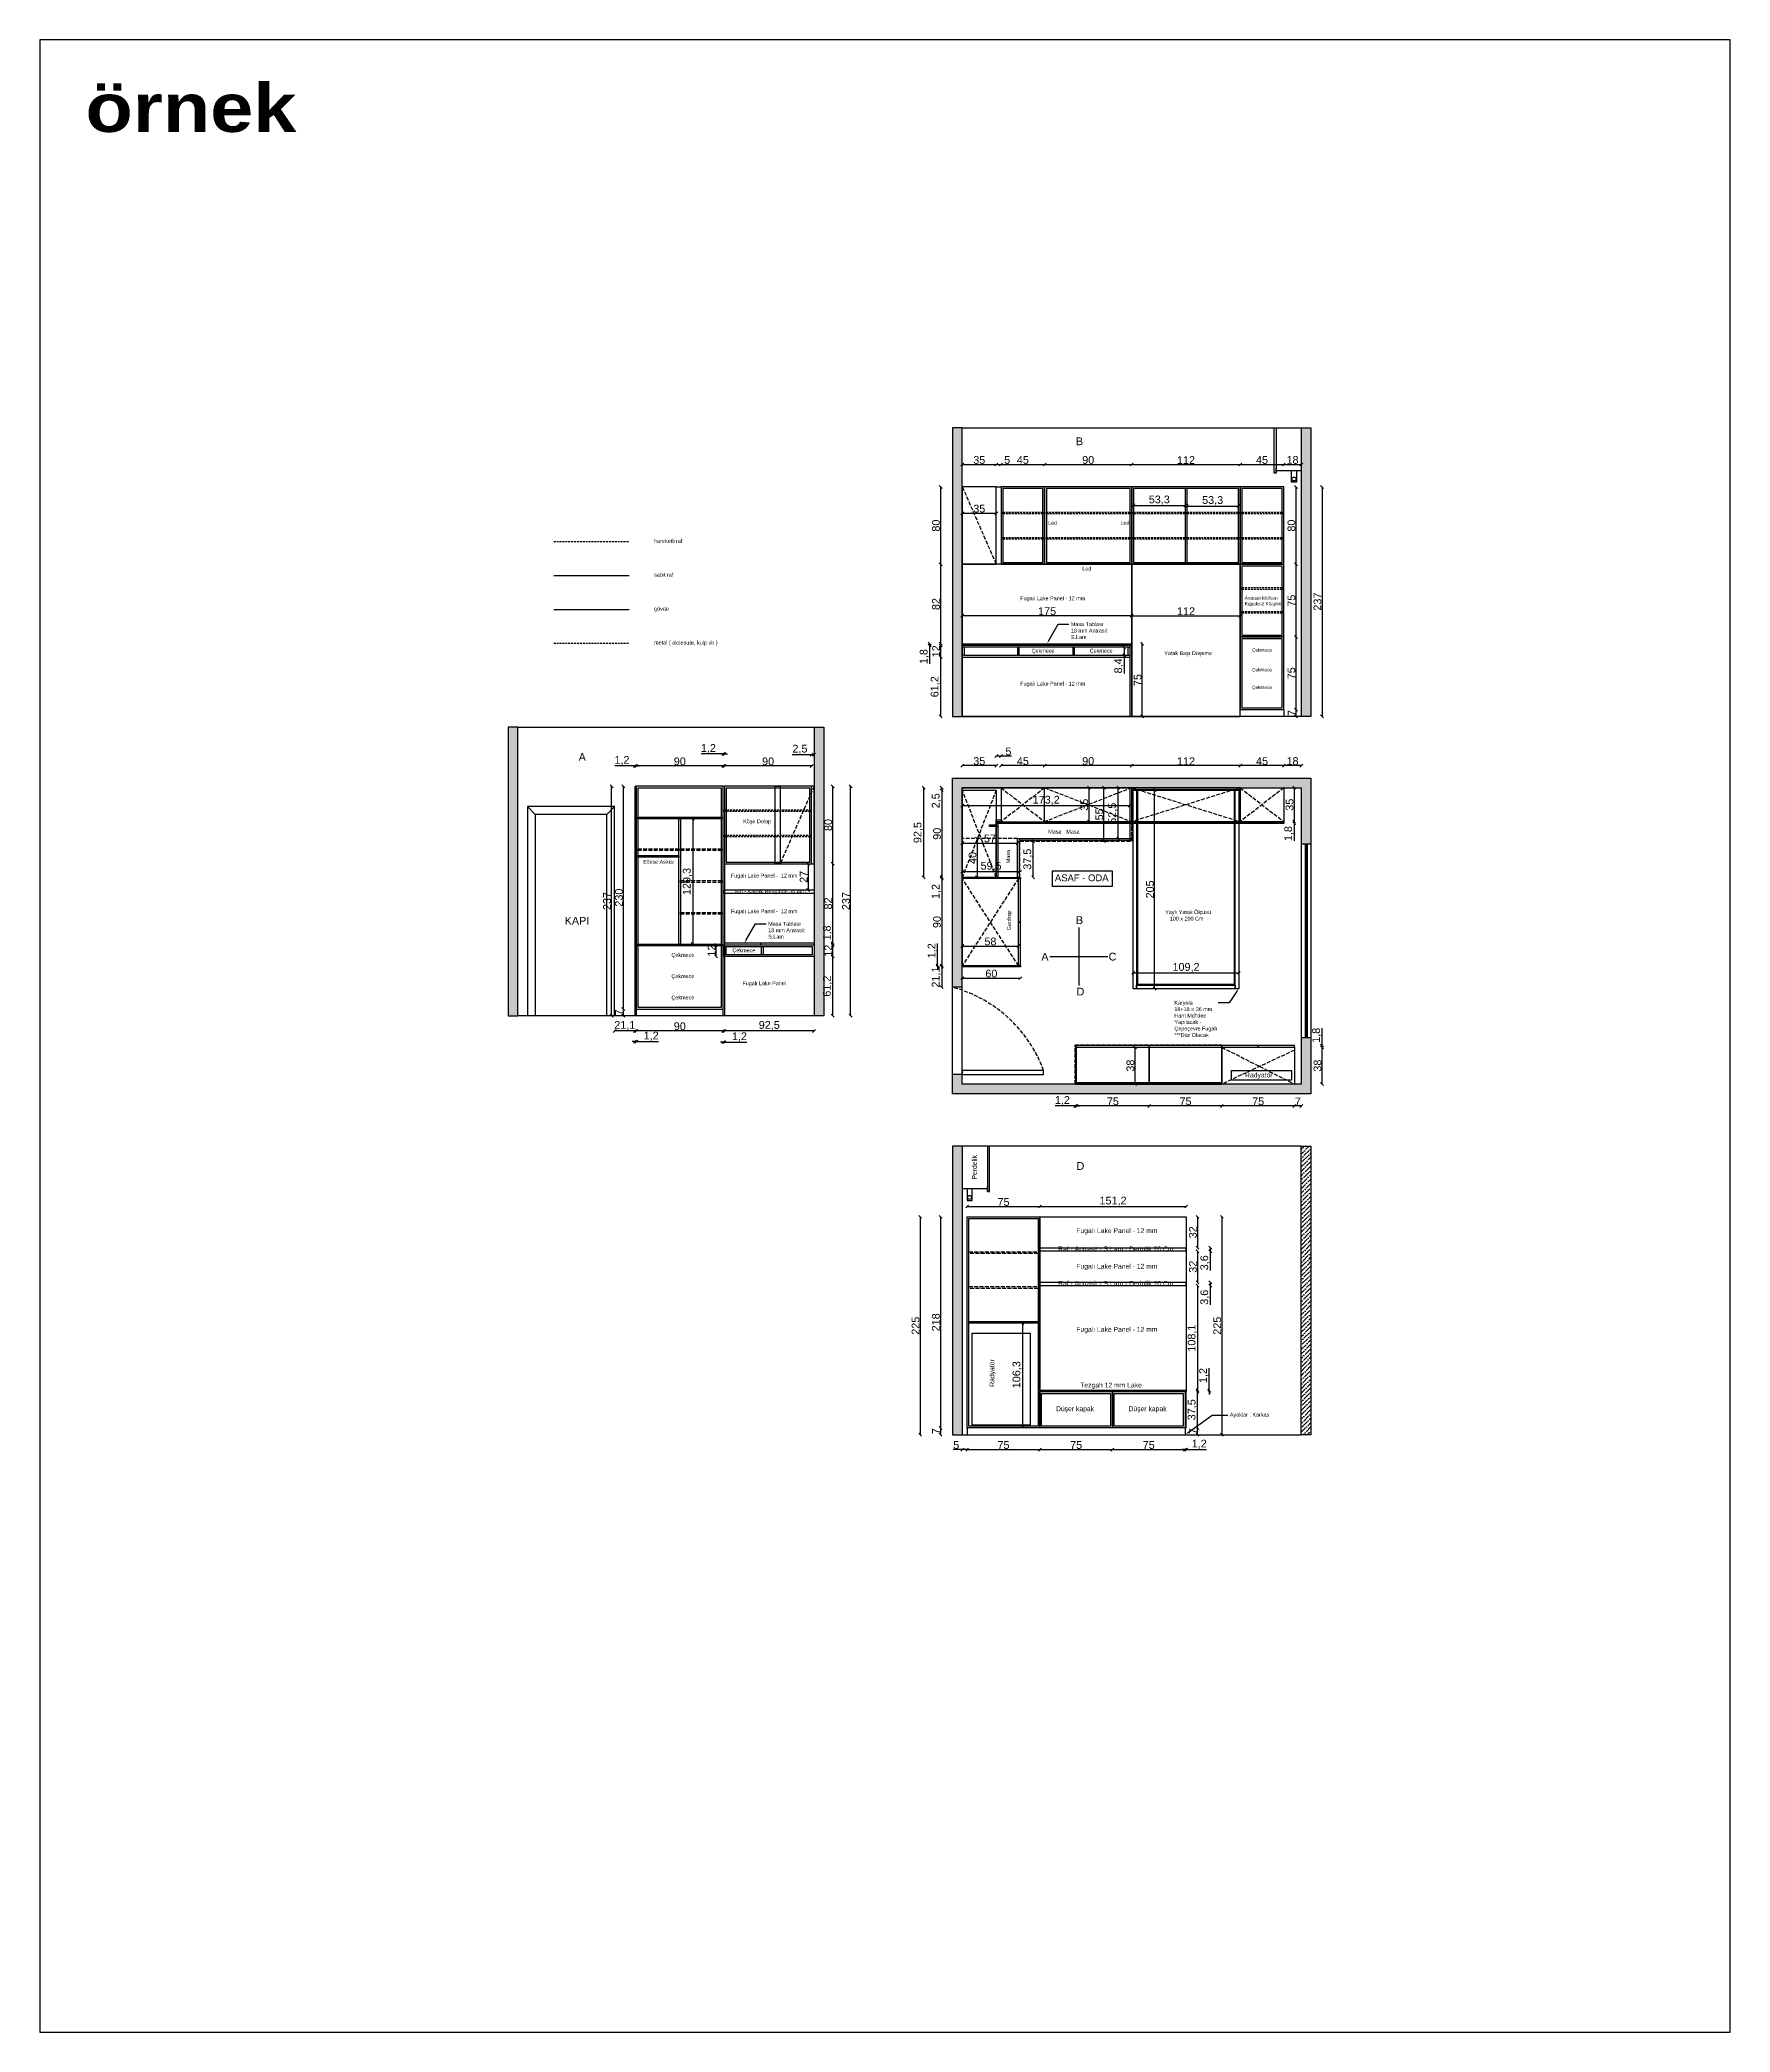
# Model space of a CAD drawing. Header units: millimetres. Extents: x -1860 to 15304, y 307 to 22353.
# Drawn here: x -1860 to -114, y 20295 to 22353 of the extents above; entities that cross this region are included whole.
import ezdxf
from ezdxf import colors
from ezdxf.entities.mleader import LeaderData, LeaderLine
from ezdxf.math import Vec2, Vec3

# ---------------------------------------------------------------- set-up
doc = ezdxf.new("R2010")
doc.units = ezdxf.units.MM
for name, pattern in [('DASHED2', [9.525, 6.35, -3.175]), ('JIS_02_2.0', [3, 2, -1]), ('JIS_02_4.0', [5.5, 4, -1.5])]:
    doc.linetypes.add(name, pattern=pattern)
doc.layers.add('çerçeve', color=40, linetype='Continuous', lineweight=40)
doc.styles.get("Standard").update_dxf_attribs({"font": 'arial.ttf'})
doc.dimstyles.new('ISO-25', dxfattribs={"dimtxt": 8, "dimasz": 3, "dimexe": 1.25, "dimexo": 0.625, "dimtad": 1, "dimtxsty": 'Standard', "dimblk": 'OBLIQUE', "dimcen": 2.5, "dimse1": 1, "dimse2": 1, "dimadec": 0, "dimazin": 0, "dimtfac": 1, "dimtmove": 0, "dimatfit": 3, "dimldrblk": 'OBLIQUE', "dimfxl": 1, "dimarcsym": 0})
pattern_1 = [(45, (-1436.4363, 21045.599), (1.683798, 6.173926), [7.9375, -1.5875, 0, -1.5875])]

msp = doc.modelspace()

# ---------------------------------------------------------------- texts
at = {"color": 1, "attachment_point": 1}
for s, insert, char_height, width in [('B', (-789.58533, 21942.16498), 8, 7.0048524), ('Led', (-818.29191, 21855.98005), 4, 34.2033758), ('Led', (-743.6468, 21855.98005), 4, 34.2033758), ('Led', (-783.01295, 21808.65462), 4, 34.2033758), ('A', (-1303.15409, 21616.20993), 8, 7.0048524), ('KAPI', (-1317.60985, 21447.03616), 8, 7.0048524), ('B', (-789.58533, 21447.6401), 8, 7.0048524), ('A', (-825.29451, 21409.77976), 8, 7.0048524), ('C', (-755.81218, 21409.99487), 8, 7.0048524), ('D', (-788.93998, 21373.85546), 8, 7.0048524), ('Radyatör', (-614.85555, 21286.21784), 5, 62.1296792), ('D', (-788.93998, 21193.77791), 8, 7.0048524), ('Tezgah 12 mm Lake', (-785.13351, 20966.03552), 5, 76.6446631), ('Düşer kapak', (-810.10305, 20941.55107), 5, 62.1296792), ('Düşer kapak', (-735.24283, 20941.55107), 5, 62.1296792)]:
    msp.add_mtext(s, dxfattribs=dict(at, insert=insert, char_height=char_height, width=width))
at = {"color": 6, "attachment_point": 1}
for s, insert, char_height, width in [('hareketli raf ', (-1225.20416, 21837.30968), 4, 70.6573451), ('sabit raf ', (-1225.20416, 21802.30968), 4, 70.6573451), ('Fugalı Lake Panel - 12 mm', (-847.03135, 21778.02217), 4, 70.6573451), ('Antrasit Mdflam\\PKapaksız Kitaplık', (-615.26583, 21778.02217), 3.5, 54.3282125), ('gövde', (-1225.20416, 21767.30968), 4, 70.6573451), ('metal ( aksesuar, kulp vb )', (-1225.20416, 21732.30968), 4, 70.6573451), ('Çekmece', (-835.32439, 21723.93558), 4, 70.6573451), ('Çekmece', (-775.32731, 21723.93558), 4, 70.6573451), ('Yatak Başı Döşeme', (-698.3596, 21721.35554), 4, 72.1093752), ('Çekmece', (-607.69376, 21724.32932), 3.5, 54.3282125), ('Fugalı Lake Panel - 12 mm', (-847.03135, 21689.91083), 4, 70.6573451), ('Çekmece', (-607.69376, 21704.02241), 3.5, 54.3282125), ('Çekmece', (-607.69376, 21685.78061), 3.5, 54.3282125), ('Köşe Dolap', (-1133.31483, 21547.78162), 4, 54.3282125), ('Masa', (-818.15805, 21537.02062), 4, 54.3282125), ('Masa', (-799.46989, 21537.02062), 4, 54.3282125), ('Elbise Askısı', (-1236.35519, 21505.89324), 4, 54.3282125), ('Fugalı Lake Panel -  12 mm', (-1145.83456, 21491.65259), 4, 70.8301801), ('ASAF - ODA', (-811.3163, 21490.85574), 7, 63.9596595), ('Fugalı Lake Panel -  12 mm', (-1145.83456, 21454.86782), 4, 70.8301801), ('Yaylı Yatak Ölçüsü\\P   100 x 200 Cm', (-697.32226, 21453.95912), 4, 54.3282125), ('Çekmece', (-1207.31459, 21409.76347), 4, 54.3282125), ('Çekmece', (-1144.35564, 21414.5229), 4, 54.3282125), ('Çekmece', (-1207.31459, 21387.76347), 4, 54.3282125), ('Fugalı Lake Panel', (-1134.0032, 21380.50775), 4, 54.3282125), ('Çekmece', (-1207.31459, 21365.76347), 4, 54.3282125), ('Fugalı Lake Panel - 12 mm', (-789.19382, 21125.49209), 5, 88.0556226), ('Fugalı Lake Panel - 12 mm', (-789.19382, 21088.70733), 5, 88.0556226), ('Fugalı Lake Panel - 12 mm', (-789.19382, 21023.52731), 5, 88.0556226)]:
    msp.add_mtext(s, dxfattribs=dict(at, insert=insert, char_height=char_height, width=width))
at = {"color": 6, "char_height": 4, "width": 54.3282125, "attachment_point": 1, "rotation": 90}
for s, insert in [('Masa', (-861.57274, 21502.44734)), ('Gardrop', (-860.76697, 21433.09086))]:
    msp.add_mtext(s, dxfattribs=dict(at, insert=insert))
at = {"color": 252, "attachment_point": 1}
for s, insert, char_height, width in [('Raf - Kapak Renginde 36 mm', (-1142.20448, 21475.48041), 4, 77.4073387), ('Raf - Antrasit - S.Lam - Derinlik 20 Cm', (-807.98954, 21106.63654), 5, 118.8843728), ('Raf - Antrasit - S.Lam - Derinlik 20 Cm', (-807.98954, 21071.03654), 5, 118.8843728)]:
    msp.add_mtext(s, dxfattribs=dict(at, insert=insert, char_height=char_height, width=width))
at = {"color": 1, "char_height": 5, "width": 62.1296792, "attachment_point": 1, "rotation": 90}
for s, insert in [('Perdelik', (-896.89012, 21175.73514)), ('Radyatör', (-878.82041, 20961.78119))]:
    msp.add_mtext(s, dxfattribs=dict(at, insert=insert))
at = {"layer": 'çerçeve', "color": 0, "lineweight": 25, "transparency": 33554687, "insert": (-1594.76594, 22307.68417), "char_height": 50, "attachment_point": 3}
msp.add_mtext('{\\fArial Black|b1|i0|c162|p34;örnek}', dxfattribs=at)

# ---------------------------------------------------------------- blocks, each defined once
blk = doc.blocks.new('karyola + yatak')
at = {"color": 6}
for points in [[(981.4, 274.2), (981.4, 479.2), (985, 479.2), (985, 274.2)], [(1087, 274.2), (1087, 479.2), (1090.6, 479.2), (1090.6, 274.2)], [(985, 277.8), (1087, 277.8), (1087, 274.2), (985, 274.2)]]:
    blk.add_lwpolyline(points, close=True, dxfattribs=at)
at = {"color": 1}
blk.add_lwpolyline([(986, 478.8), (986, 278.8), (1086, 278.8), (1086, 478.8)], close=True, dxfattribs=at)
blk = doc.blocks.new('_Oblique')
at = {"color": 0, "linetype": 'ByBlock', "lineweight": -2}
blk.add_line((-0.5, -0.5), (0.5, 0.5), dxfattribs=at)
blk = doc.blocks.new('*D281')
at = {"color": 0, "lineweight": -2, "transparency": 16777216}
blk.add_line((-844.9, 21027.4), (-844.9, 20921.1), dxfattribs=at)
at = {"layer": 'Defpoints', "color": 0, "transparency": 16777216}
for p in [(-828.7, 21027.4), (-844.9, 20921.1), (-828.7, 20921.1)]:
    blk.add_point(p, dxfattribs=at)
at = {"color": 0, "lineweight": -2, "transparency": 16777216, "xscale": 3, "yscale": 3, "zscale": 3}
for p, rotation in [((-844.9, 21027.4), 90), ((-844.9, 20921.1), 270)]:
    blk.add_blockref('_Oblique', p, dxfattribs=dict(at, rotation=rotation))
at = {"color": 0, "transparency": 16777216, "insert": (-850.3, 20974.2), "char_height": 8, "attachment_point": 5, "rotation": 90}
blk.add_mtext('106,3', dxfattribs=at)
blk = doc.blocks.new('*D282')
at = {"color": 0, "lineweight": -2, "transparency": 16777216}
blk.add_line((-664, 21137.3), (-664, 21105.3), dxfattribs=at)
at = {"layer": 'Defpoints', "color": 0, "transparency": 16777216}
for p in [(-675.7, 21137.3), (-676.2, 21105.3), (-664, 21105.3)]:
    blk.add_point(p, dxfattribs=at)
at = {"color": 0, "lineweight": -2, "transparency": 16777216, "xscale": 3, "yscale": 3, "zscale": 3}
for p, rotation in [((-664, 21137.3), 90), ((-664, 21105.3), 270)]:
    blk.add_blockref('_Oblique', p, dxfattribs=dict(at, rotation=rotation))
at = {"color": 0, "transparency": 16777216, "insert": (-668.7, 21121.3), "char_height": 8, "attachment_point": 5, "rotation": 90}
blk.add_mtext('32', dxfattribs=at)
blk = doc.blocks.new('*D283')
at = {"color": 0, "lineweight": -2, "transparency": 16777216}
for p, q in [((-650.8, 21105.3), (-650.8, 21101.7)), ((-650.8, 21101.7), (-650.8, 21081.9))]:
    blk.add_line(p, q, dxfattribs=at)
at = {"layer": 'Defpoints', "color": 0, "transparency": 16777216}
for p in [(-676.2, 21105.3), (-676.2, 21101.7), (-650.8, 21101.7)]:
    blk.add_point(p, dxfattribs=at)
at = {"color": 0, "lineweight": -2, "transparency": 16777216, "xscale": 3, "yscale": 3, "zscale": 3}
for p, rotation in [((-650.8, 21105.3), 90), ((-650.8, 21101.7), 270)]:
    blk.add_blockref('_Oblique', p, dxfattribs=dict(at, rotation=rotation))
at = {"color": 0, "transparency": 16777216, "insert": (-656.3, 21089.8), "char_height": 8, "attachment_point": 5, "rotation": 90}
blk.add_mtext('3,6', dxfattribs=at)
blk = doc.blocks.new('*D284')
at = {"color": 0, "lineweight": -2, "transparency": 16777216}
blk.add_line((-664, 21101.7), (-664, 21069.7), dxfattribs=at)
at = {"layer": 'Defpoints', "color": 0, "transparency": 16777216}
for p in [(-676.2, 21101.7), (-676.2, 21069.7), (-664, 21069.7)]:
    blk.add_point(p, dxfattribs=at)
at = {"color": 0, "lineweight": -2, "transparency": 16777216, "xscale": 3, "yscale": 3, "zscale": 3}
for p, rotation in [((-664, 21101.7), 90), ((-664, 21069.7), 270)]:
    blk.add_blockref('_Oblique', p, dxfattribs=dict(at, rotation=rotation))
at = {"color": 0, "transparency": 16777216, "insert": (-668.7, 21085.7), "char_height": 8, "attachment_point": 5, "rotation": 90}
blk.add_mtext('32', dxfattribs=at)
blk = doc.blocks.new('*D285')
at = {"color": 0, "lineweight": -2, "transparency": 16777216}
for p, q in [((-650.8, 21069.7), (-650.8, 21066.1)), ((-650.8, 21066.1), (-650.8, 21046.3))]:
    blk.add_line(p, q, dxfattribs=at)
at = {"layer": 'Defpoints', "color": 0, "transparency": 16777216}
for p in [(-676.2, 21069.7), (-676.2, 21066.1), (-650.8, 21066.1)]:
    blk.add_point(p, dxfattribs=at)
at = {"color": 0, "lineweight": -2, "transparency": 16777216, "xscale": 3, "yscale": 3, "zscale": 3}
for p, rotation in [((-650.8, 21069.7), 90), ((-650.8, 21066.1), 270)]:
    blk.add_blockref('_Oblique', p, dxfattribs=dict(at, rotation=rotation))
at = {"color": 0, "transparency": 16777216, "insert": (-656.3, 21054.2), "char_height": 8, "attachment_point": 5, "rotation": 90}
blk.add_mtext('3,6', dxfattribs=at)
blk = doc.blocks.new('*D286')
at = {"color": 0, "lineweight": -2, "transparency": 16777216}
blk.add_line((-664, 21066.1), (-664, 20958), dxfattribs=at)
at = {"layer": 'Defpoints', "color": 0, "transparency": 16777216}
for p in [(-676.2, 21066.1), (-675.7, 20958), (-664, 20958)]:
    blk.add_point(p, dxfattribs=at)
at = {"color": 0, "lineweight": -2, "transparency": 16777216, "xscale": 3, "yscale": 3, "zscale": 3}
for p, rotation in [((-664, 21066.1), 90), ((-664, 20958), 270)]:
    blk.add_blockref('_Oblique', p, dxfattribs=dict(at, rotation=rotation))
at = {"color": 0, "transparency": 16777216, "insert": (-669.4, 21012), "char_height": 8, "attachment_point": 5, "rotation": 90}
blk.add_mtext('108,1', dxfattribs=at)
blk = doc.blocks.new('*D287')
at = {"color": 0, "lineweight": -2, "transparency": 16777216}
blk.add_line((-901.9, 21147.9), (-826.9, 21147.9), dxfattribs=at)
at = {"layer": 'Defpoints', "color": 0, "transparency": 16777216}
for p in [(-901.9, 21137.3), (-826.9, 21147.9), (-826.9, 21137.3)]:
    blk.add_point(p, dxfattribs=at)
at = {"color": 0, "lineweight": -2, "transparency": 16777216, "xscale": 3, "yscale": 3, "zscale": 3, "rotation": 180}
blk.add_blockref('_Oblique', (-901.9, 21147.9), dxfattribs=at)
at = {"color": 0, "lineweight": -2, "transparency": 16777216, "xscale": 3, "yscale": 3, "zscale": 3}
blk.add_blockref('_Oblique', (-826.9, 21147.9), dxfattribs=at)
at = {"color": 0, "transparency": 16777216, "insert": (-864.4, 21152.6), "char_height": 8, "attachment_point": 5}
blk.add_mtext('75', dxfattribs=at)
blk = doc.blocks.new('*D288')
at = {"color": 0, "lineweight": -2, "transparency": 16777216}
blk.add_line((-826.9, 21147.9), (-675.7, 21147.9), dxfattribs=at)
at = {"layer": 'Defpoints', "color": 0, "transparency": 16777216}
for p in [(-826.9, 21137.3), (-675.7, 21147.9), (-675.7, 21137.3)]:
    blk.add_point(p, dxfattribs=at)
at = {"color": 0, "lineweight": -2, "transparency": 16777216, "xscale": 3, "yscale": 3, "zscale": 3, "rotation": 180}
blk.add_blockref('_Oblique', (-826.9, 21147.9), dxfattribs=at)
at = {"color": 0, "lineweight": -2, "transparency": 16777216, "xscale": 3, "yscale": 3, "zscale": 3}
blk.add_blockref('_Oblique', (-675.7, 21147.9), dxfattribs=at)
at = {"color": 0, "transparency": 16777216, "insert": (-751.3, 21153.3), "char_height": 8, "attachment_point": 5}
blk.add_mtext('151,2', dxfattribs=at)
blk = doc.blocks.new('*D289')
at = {"color": 0, "lineweight": -2, "transparency": 16777216}
blk.add_line((-901.9, 20896.9), (-826.9, 20896.9), dxfattribs=at)
at = {"layer": 'Defpoints', "color": 0, "transparency": 16777216}
for p in [(-901.9, 20919.3), (-826.9, 20919.3), (-826.9, 20896.9)]:
    blk.add_point(p, dxfattribs=at)
at = {"color": 0, "lineweight": -2, "transparency": 16777216, "xscale": 3, "yscale": 3, "zscale": 3, "rotation": 180}
blk.add_blockref('_Oblique', (-901.9, 20896.9), dxfattribs=at)
at = {"color": 0, "lineweight": -2, "transparency": 16777216, "xscale": 3, "yscale": 3, "zscale": 3}
blk.add_blockref('_Oblique', (-826.9, 20896.9), dxfattribs=at)
at = {"color": 0, "transparency": 16777216, "insert": (-864.4, 20901.6), "char_height": 8, "attachment_point": 5}
blk.add_mtext('75', dxfattribs=at)
blk = doc.blocks.new('*D290')
at = {"color": 0, "lineweight": -2, "transparency": 16777216}
blk.add_line((-826.9, 20896.9), (-751.9, 20896.9), dxfattribs=at)
at = {"layer": 'Defpoints', "color": 0, "transparency": 16777216}
for p in [(-826.9, 20919.3), (-751.9, 20919.3), (-751.9, 20896.9)]:
    blk.add_point(p, dxfattribs=at)
at = {"color": 0, "lineweight": -2, "transparency": 16777216, "xscale": 3, "yscale": 3, "zscale": 3, "rotation": 180}
blk.add_blockref('_Oblique', (-826.9, 20896.9), dxfattribs=at)
at = {"color": 0, "lineweight": -2, "transparency": 16777216, "xscale": 3, "yscale": 3, "zscale": 3}
blk.add_blockref('_Oblique', (-751.9, 20896.9), dxfattribs=at)
at = {"color": 0, "transparency": 16777216, "insert": (-789.4, 20901.6), "char_height": 8, "attachment_point": 5}
blk.add_mtext('75', dxfattribs=at)
blk = doc.blocks.new('*D291')
at = {"color": 0, "lineweight": -2, "transparency": 16777216}
blk.add_line((-751.9, 20896.9), (-676.9, 20896.9), dxfattribs=at)
at = {"layer": 'Defpoints', "color": 0, "transparency": 16777216}
for p in [(-751.9, 20919.3), (-676.9, 20915.8), (-676.9, 20896.9)]:
    blk.add_point(p, dxfattribs=at)
at = {"color": 0, "lineweight": -2, "transparency": 16777216, "xscale": 3, "yscale": 3, "zscale": 3, "rotation": 180}
blk.add_blockref('_Oblique', (-751.9, 20896.9), dxfattribs=at)
at = {"color": 0, "lineweight": -2, "transparency": 16777216, "xscale": 3, "yscale": 3, "zscale": 3}
blk.add_blockref('_Oblique', (-676.9, 20896.9), dxfattribs=at)
at = {"color": 0, "transparency": 16777216, "insert": (-714.4, 20901.6), "char_height": 8, "attachment_point": 5}
blk.add_mtext('75', dxfattribs=at)
blk = doc.blocks.new('*D292')
at = {"color": 0, "lineweight": -2, "transparency": 16777216}
for p, q in [((-676.9, 20896.9), (-679.9, 20896.9)), ((-676.9, 20896.9), (-675.7, 20896.9)), ((-675.7, 20896.9), (-654.7, 20896.9))]:
    blk.add_line(p, q, dxfattribs=at)
at = {"layer": 'Defpoints', "color": 0, "transparency": 16777216}
for p in [(-676.9, 20915.8), (-675.7, 20919.3), (-675.7, 20896.9)]:
    blk.add_point(p, dxfattribs=at)
at = {"color": 0, "lineweight": -2, "transparency": 16777216, "xscale": 3, "yscale": 3, "zscale": 3}
blk.add_blockref('_Oblique', (-676.9, 20896.9), dxfattribs=at)
at = {"color": 0, "lineweight": -2, "transparency": 16777216, "xscale": 3, "yscale": 3, "zscale": 3, "rotation": 180}
blk.add_blockref('_Oblique', (-675.7, 20896.9), dxfattribs=at)
at = {"color": 0, "transparency": 16777216, "insert": (-662.2, 20902.4), "char_height": 8, "attachment_point": 5}
blk.add_mtext('1,2', dxfattribs=at)
blk = doc.blocks.new('*D293')
at = {"color": 0, "lineweight": -2, "transparency": 16777216}
blk.add_line((-664, 20912.3), (-664, 20919.3), dxfattribs=at)
at = {"layer": 'Defpoints', "color": 0, "transparency": 16777216}
for p in [(-676.9, 20919.3), (-676.9, 20912.3), (-664, 20919.3)]:
    blk.add_point(p, dxfattribs=at)
at = {"color": 0, "lineweight": -2, "transparency": 16777216, "xscale": 3, "yscale": 3, "zscale": 3}
for p, rotation in [((-664, 20919.3), 90), ((-664, 20912.3), 270)]:
    blk.add_blockref('_Oblique', p, dxfattribs=dict(at, rotation=rotation))
at = {"color": 0, "transparency": 16777216, "insert": (-668.6, 20915.8), "char_height": 8, "attachment_point": 5, "rotation": 90}
blk.add_mtext('7', dxfattribs=at)
blk = doc.blocks.new('*D294')
at = {"color": 0, "lineweight": -2, "transparency": 16777216}
blk.add_line((-664, 20919.3), (-664, 20956.8), dxfattribs=at)
at = {"layer": 'Defpoints', "color": 0, "transparency": 16777216}
for p in [(-675.4, 20956.8), (-664, 20956.8), (-676.9, 20919.3)]:
    blk.add_point(p, dxfattribs=at)
at = {"color": 0, "lineweight": -2, "transparency": 16777216, "xscale": 3, "yscale": 3, "zscale": 3}
for p, rotation in [((-664, 20956.8), 90), ((-664, 20919.3), 270)]:
    blk.add_blockref('_Oblique', p, dxfattribs=dict(at, rotation=rotation))
at = {"color": 0, "transparency": 16777216, "insert": (-669.4, 20938), "char_height": 8, "attachment_point": 5, "rotation": 90}
blk.add_mtext('37,5', dxfattribs=at)
blk = doc.blocks.new('*D295')
at = {"color": 0, "lineweight": -2, "transparency": 16777216}
for p, q in [((-652, 20958), (-652, 20980.9)), ((-652, 20956.8), (-652, 20958)), ((-652, 20956.8), (-652, 20953.8))]:
    blk.add_line(p, q, dxfattribs=at)
at = {"layer": 'Defpoints', "color": 0, "transparency": 16777216}
for p in [(-675.7, 20958), (-675.4, 20956.8), (-652, 20958)]:
    blk.add_point(p, dxfattribs=at)
at = {"color": 0, "lineweight": -2, "transparency": 16777216, "xscale": 3, "yscale": 3, "zscale": 3}
for p, rotation in [((-652, 20958), 270), ((-652, 20956.8), 90)]:
    blk.add_blockref('_Oblique', p, dxfattribs=dict(at, rotation=rotation))
at = {"color": 0, "transparency": 16777216, "insert": (-657.5, 20973.4), "char_height": 8, "attachment_point": 5, "rotation": 90}
blk.add_mtext('1,2', dxfattribs=at)
blk = doc.blocks.new('*D296')
at = {"color": 0, "lineweight": -2, "transparency": 16777216}
blk.add_line((-638.9, 21137.3), (-638.9, 20912.3), dxfattribs=at)
at = {"layer": 'Defpoints', "color": 0, "transparency": 16777216}
for p in [(-675.7, 21137.3), (-675.7, 20912.3), (-638.9, 20912.3)]:
    blk.add_point(p, dxfattribs=at)
at = {"color": 0, "lineweight": -2, "transparency": 16777216, "xscale": 3, "yscale": 3, "zscale": 3}
for p, rotation in [((-638.9, 21137.3), 90), ((-638.9, 20912.3), 270)]:
    blk.add_blockref('_Oblique', p, dxfattribs=dict(at, rotation=rotation))
at = {"color": 0, "transparency": 16777216, "insert": (-643.6, 21024.8), "char_height": 8, "attachment_point": 5, "rotation": 90}
blk.add_mtext('225', dxfattribs=at)
blk = doc.blocks.new('*D297')
at = {"color": 0, "lineweight": -2, "transparency": 16777216}
for p, q in [((-906.9, 20896.9), (-916.5, 20896.9)), ((-901.9, 20896.9), (-906.9, 20896.9))]:
    blk.add_line(p, q, dxfattribs=at)
at = {"layer": 'Defpoints', "color": 0, "transparency": 16777216}
for p in [(-906.9, 20912.3), (-901.9, 20912.3), (-906.9, 20896.9)]:
    blk.add_point(p, dxfattribs=at)
at = {"color": 0, "lineweight": -2, "transparency": 16777216, "xscale": 3, "yscale": 3, "zscale": 3, "rotation": 180}
blk.add_blockref('_Oblique', (-906.9, 20896.9), dxfattribs=at)
at = {"color": 0, "lineweight": -2, "transparency": 16777216, "xscale": 3, "yscale": 3, "zscale": 3}
blk.add_blockref('_Oblique', (-901.9, 20896.9), dxfattribs=at)
at = {"color": 0, "transparency": 16777216, "insert": (-913.2, 20901.6), "char_height": 8, "attachment_point": 5}
blk.add_mtext('5', dxfattribs=at)
blk = doc.blocks.new('*D298')
at = {"color": 0, "lineweight": -2, "transparency": 16777216}
blk.add_line((-1161.1, 21406.1), (-1161.1, 21418.1), dxfattribs=at)
at = {"layer": 'Defpoints', "color": 0, "transparency": 16777216}
for p in [(-1161.1, 21418.1), (-1152.5, 21418.1), (-1152.5, 21406.1)]:
    blk.add_point(p, dxfattribs=at)
at = {"color": 0, "lineweight": -2, "transparency": 16777216, "xscale": 3, "yscale": 3, "zscale": 3}
for p, rotation in [((-1161.1, 21418.1), 90), ((-1161.1, 21406.1), 270)]:
    blk.add_blockref('_Oblique', p, dxfattribs=dict(at, rotation=rotation))
at = {"color": 0, "transparency": 16777216, "insert": (-1165.8, 21412.1), "char_height": 8, "attachment_point": 5, "rotation": 90}
blk.add_mtext('12', dxfattribs=at)
blk = doc.blocks.new('*D299')
at = {"color": 0, "lineweight": -2, "transparency": 16777216}
blk.add_line((-721.2, 21654.1), (-721.2, 21729.1), dxfattribs=at)
at = {"layer": 'Defpoints', "color": 0, "transparency": 16777216}
for p in [(-731.9, 21729.1), (-721.2, 21729.1), (-731.9, 21654.1)]:
    blk.add_point(p, dxfattribs=at)
at = {"color": 0, "lineweight": -2, "transparency": 16777216, "xscale": 3, "yscale": 3, "zscale": 3}
for p, rotation in [((-721.2, 21729.1), 90), ((-721.2, 21654.1), 270)]:
    blk.add_blockref('_Oblique', p, dxfattribs=dict(at, rotation=rotation))
at = {"color": 0, "transparency": 16777216, "insert": (-725.9, 21691.6), "char_height": 8, "attachment_point": 5, "rotation": 90}
blk.add_mtext('75', dxfattribs=at)
blk = doc.blocks.new('*D300')
at = {"color": 0, "lineweight": -2, "transparency": 16777216}
blk.add_line((-535.4, 21274.4), (-535.4, 21312.4), dxfattribs=at)
at = {"layer": 'Defpoints', "color": 0, "transparency": 16777216}
for p in [(-563.9, 21312.4), (-535.4, 21312.4), (-563.9, 21274.4)]:
    blk.add_point(p, dxfattribs=at)
at = {"color": 0, "lineweight": -2, "transparency": 16777216, "xscale": 3, "yscale": 3, "zscale": 3}
for p, rotation in [((-535.4, 21312.4), 90), ((-535.4, 21274.4), 270)]:
    blk.add_blockref('_Oblique', p, dxfattribs=dict(at, rotation=rotation))
at = {"color": 0, "transparency": 16777216, "insert": (-540.1, 21293.4), "char_height": 8, "attachment_point": 5, "rotation": 90}
blk.add_mtext('38', dxfattribs=at)
blk = doc.blocks.new('*D301')
at = {"color": 0, "lineweight": -2, "transparency": 16777216}
for p, q in [((-535.4, 21314.2), (-535.4, 21332.2)), ((-535.4, 21312.4), (-535.4, 21314.2))]:
    blk.add_line(p, q, dxfattribs=at)
at = {"layer": 'Defpoints', "color": 0, "transparency": 16777216}
for p in [(-563.9, 21314.2), (-563.9, 21312.4), (-535.4, 21314.2)]:
    blk.add_point(p, dxfattribs=at)
at = {"color": 0, "lineweight": -2, "transparency": 16777216, "xscale": 3, "yscale": 3, "zscale": 3}
for p, rotation in [((-535.4, 21314.2), 90), ((-535.4, 21312.4), 270)]:
    blk.add_blockref('_Oblique', p, dxfattribs=dict(at, rotation=rotation))
at = {"color": 0, "transparency": 16777216, "insert": (-540.8, 21324.7), "char_height": 8, "attachment_point": 5, "rotation": 90}
blk.add_mtext('1,8', dxfattribs=at)
blk = doc.blocks.new('*D302')
at = {"color": 0, "lineweight": -2, "transparency": 16777216}
blk.add_line((-556.9, 21251.8), (-563.9, 21251.8), dxfattribs=at)
at = {"layer": 'Defpoints', "color": 0, "transparency": 16777216}
for p in [(-563.9, 21274.4), (-556.9, 21274.4), (-563.9, 21251.8)]:
    blk.add_point(p, dxfattribs=at)
at = {"color": 0, "lineweight": -2, "transparency": 16777216, "xscale": 3, "yscale": 3, "zscale": 3, "rotation": 180}
blk.add_blockref('_Oblique', (-563.9, 21251.8), dxfattribs=at)
at = {"color": 0, "lineweight": -2, "transparency": 16777216, "xscale": 3, "yscale": 3, "zscale": 3}
blk.add_blockref('_Oblique', (-556.9, 21251.8), dxfattribs=at)
at = {"color": 0, "transparency": 16777216, "insert": (-560.4, 21256.4), "char_height": 8, "attachment_point": 5}
blk.add_mtext('7', dxfattribs=at)
blk = doc.blocks.new('*D303')
at = {"color": 0, "lineweight": -2, "transparency": 16777216}
blk.add_line((-563.9, 21251.8), (-638.9, 21251.8), dxfattribs=at)
at = {"layer": 'Defpoints', "color": 0, "transparency": 16777216}
for p in [(-638.9, 21274.4), (-563.9, 21274.4), (-638.9, 21251.8)]:
    blk.add_point(p, dxfattribs=at)
at = {"color": 0, "lineweight": -2, "transparency": 16777216, "xscale": 3, "yscale": 3, "zscale": 3, "rotation": 180}
blk.add_blockref('_Oblique', (-638.9, 21251.8), dxfattribs=at)
at = {"color": 0, "lineweight": -2, "transparency": 16777216, "xscale": 3, "yscale": 3, "zscale": 3}
blk.add_blockref('_Oblique', (-563.9, 21251.8), dxfattribs=at)
at = {"color": 0, "transparency": 16777216, "insert": (-601.4, 21256.5), "char_height": 8, "attachment_point": 5}
blk.add_mtext('75', dxfattribs=at)
blk = doc.blocks.new('*D304')
at = {"color": 0, "lineweight": -2, "transparency": 16777216}
blk.add_line((-638.9, 21251.8), (-713.9, 21251.8), dxfattribs=at)
at = {"layer": 'Defpoints', "color": 0, "transparency": 16777216}
for p in [(-713.9, 21274.4), (-638.9, 21274.4), (-713.9, 21251.8)]:
    blk.add_point(p, dxfattribs=at)
at = {"color": 0, "lineweight": -2, "transparency": 16777216, "xscale": 3, "yscale": 3, "zscale": 3, "rotation": 180}
blk.add_blockref('_Oblique', (-713.9, 21251.8), dxfattribs=at)
at = {"color": 0, "lineweight": -2, "transparency": 16777216, "xscale": 3, "yscale": 3, "zscale": 3}
blk.add_blockref('_Oblique', (-638.9, 21251.8), dxfattribs=at)
at = {"color": 0, "transparency": 16777216, "insert": (-676.4, 21256.5), "char_height": 8, "attachment_point": 5}
blk.add_mtext('75', dxfattribs=at)
blk = doc.blocks.new('*D305')
at = {"color": 0, "lineweight": -2, "transparency": 16777216}
blk.add_line((-713.9, 21251.8), (-788.9, 21251.8), dxfattribs=at)
at = {"layer": 'Defpoints', "color": 0, "transparency": 16777216}
for p in [(-788.9, 21274.4), (-713.9, 21274.4), (-788.9, 21251.8)]:
    blk.add_point(p, dxfattribs=at)
at = {"color": 0, "lineweight": -2, "transparency": 16777216, "xscale": 3, "yscale": 3, "zscale": 3, "rotation": 180}
blk.add_blockref('_Oblique', (-788.9, 21251.8), dxfattribs=at)
at = {"color": 0, "lineweight": -2, "transparency": 16777216, "xscale": 3, "yscale": 3, "zscale": 3}
blk.add_blockref('_Oblique', (-713.9, 21251.8), dxfattribs=at)
at = {"color": 0, "transparency": 16777216, "insert": (-751.4, 21256.5), "char_height": 8, "attachment_point": 5}
blk.add_mtext('75', dxfattribs=at)
blk = doc.blocks.new('*D306')
at = {"color": 0, "lineweight": -2, "transparency": 16777216}
for p, q in [((-790.1, 21251.8), (-811.1, 21251.8)), ((-788.9, 21251.8), (-790.1, 21251.8)), ((-788.9, 21251.8), (-785.9, 21251.8))]:
    blk.add_line(p, q, dxfattribs=at)
at = {"layer": 'Defpoints', "color": 0, "transparency": 16777216}
for p in [(-790.1, 21274.4), (-788.9, 21274.4), (-790.1, 21251.8)]:
    blk.add_point(p, dxfattribs=at)
at = {"color": 0, "lineweight": -2, "transparency": 16777216, "xscale": 3, "yscale": 3, "zscale": 3}
blk.add_blockref('_Oblique', (-790.1, 21251.8), dxfattribs=at)
at = {"color": 0, "lineweight": -2, "transparency": 16777216, "xscale": 3, "yscale": 3, "zscale": 3, "rotation": 180}
blk.add_blockref('_Oblique', (-788.9, 21251.8), dxfattribs=at)
at = {"color": 0, "transparency": 16777216, "insert": (-803.6, 21257.2), "char_height": 8, "attachment_point": 5}
blk.add_mtext('1,2', dxfattribs=at)
blk = doc.blocks.new('*D307')
at = {"color": 0, "lineweight": -2, "transparency": 16777216}
blk.add_line((-929.5, 21137.3), (-929.5, 20919.3), dxfattribs=at)
at = {"layer": 'Defpoints', "color": 0, "transparency": 16777216}
for p in [(-901.9, 21137.3), (-929.5, 20919.3), (-901.9, 20919.3)]:
    blk.add_point(p, dxfattribs=at)
at = {"color": 0, "lineweight": -2, "transparency": 16777216, "xscale": 3, "yscale": 3, "zscale": 3}
for p, rotation in [((-929.5, 21137.3), 90), ((-929.5, 20919.3), 270)]:
    blk.add_blockref('_Oblique', p, dxfattribs=dict(at, rotation=rotation))
at = {"color": 0, "transparency": 16777216, "insert": (-934.2, 21028.3), "char_height": 8, "attachment_point": 5, "rotation": 90}
blk.add_mtext('218', dxfattribs=at)
blk = doc.blocks.new('*D308')
at = {"color": 0, "lineweight": -2, "transparency": 16777216}
blk.add_line((-929.5, 20919.3), (-929.5, 20912.3), dxfattribs=at)
at = {"layer": 'Defpoints', "color": 0, "transparency": 16777216}
for p in [(-929.5, 20912.3), (-901.9, 20919.3), (-901.9, 20912.3)]:
    blk.add_point(p, dxfattribs=at)
at = {"color": 0, "lineweight": -2, "transparency": 16777216, "xscale": 3, "yscale": 3, "zscale": 3}
for p, rotation in [((-929.5, 20919.3), 90), ((-929.5, 20912.3), 270)]:
    blk.add_blockref('_Oblique', p, dxfattribs=dict(at, rotation=rotation))
at = {"color": 0, "transparency": 16777216, "insert": (-934.1, 20915.8), "char_height": 8, "attachment_point": 5, "rotation": 90}
blk.add_mtext('7', dxfattribs=at)
blk = doc.blocks.new('*D309')
at = {"color": 0, "lineweight": -2, "transparency": 16777216}
blk.add_line((-950.5, 21137.3), (-950.5, 20912.3), dxfattribs=at)
at = {"layer": 'Defpoints', "color": 0, "transparency": 16777216}
for p in [(-901.9, 21137.3), (-950.5, 20912.3), (-901.9, 20912.3)]:
    blk.add_point(p, dxfattribs=at)
at = {"color": 0, "lineweight": -2, "transparency": 16777216, "xscale": 3, "yscale": 3, "zscale": 3}
for p, rotation in [((-950.5, 21137.3), 90), ((-950.5, 20912.3), 270)]:
    blk.add_blockref('_Oblique', p, dxfattribs=dict(at, rotation=rotation))
at = {"color": 0, "transparency": 16777216, "insert": (-955.2, 21024.8), "char_height": 8, "attachment_point": 5, "rotation": 90}
blk.add_mtext('225', dxfattribs=at)
blk = doc.blocks.new('*D310')
at = {"color": 0, "lineweight": -2, "transparency": 16777216}
blk.add_line((-1040.7, 21344.9), (-1040.7, 21406.1), dxfattribs=at)
at = {"layer": 'Defpoints', "color": 0, "transparency": 16777216}
for p in [(-1060, 21406.1), (-1040.7, 21406.1), (-1060, 21344.9)]:
    blk.add_point(p, dxfattribs=at)
at = {"color": 0, "lineweight": -2, "transparency": 16777216, "xscale": 3, "yscale": 3, "zscale": 3}
for p, rotation in [((-1040.7, 21406.1), 90), ((-1040.7, 21344.9), 270)]:
    blk.add_blockref('_Oblique', p, dxfattribs=dict(at, rotation=rotation))
at = {"color": 0, "transparency": 16777216, "insert": (-1046.1, 21375.5), "char_height": 8, "attachment_point": 5, "rotation": 90}
blk.add_mtext('61,2', dxfattribs=at)
blk = doc.blocks.new('*D311')
at = {"color": 0, "lineweight": -2, "transparency": 16777216}
blk.add_line((-1040.7, 21406.1), (-1040.7, 21418.1), dxfattribs=at)
at = {"layer": 'Defpoints', "color": 0, "transparency": 16777216}
for p in [(-1060, 21418.1), (-1060, 21406.1), (-1040.7, 21418.1)]:
    blk.add_point(p, dxfattribs=at)
at = {"color": 0, "lineweight": -2, "transparency": 16777216, "xscale": 3, "yscale": 3, "zscale": 3}
for p, rotation in [((-1040.7, 21418.1), 90), ((-1040.7, 21406.1), 270)]:
    blk.add_blockref('_Oblique', p, dxfattribs=dict(at, rotation=rotation))
at = {"color": 0, "transparency": 16777216, "insert": (-1045.4, 21412.1), "char_height": 8, "attachment_point": 5, "rotation": 90}
blk.add_mtext('12', dxfattribs=at)
blk = doc.blocks.new('*D390')
at = {"color": 0, "lineweight": -2, "transparency": 16777216}
for p, q in [((-1040.7, 21419.9), (-1040.7, 21438)), ((-1040.7, 21418.1), (-1040.7, 21419.9))]:
    blk.add_line(p, q, dxfattribs=at)
at = {"layer": 'Defpoints', "color": 0, "transparency": 16777216}
for p in [(-1060, 21419.9), (-1040.7, 21419.9), (-1060, 21418.1)]:
    blk.add_point(p, dxfattribs=at)
at = {"color": 0, "lineweight": -2, "transparency": 16777216, "xscale": 3, "yscale": 3, "zscale": 3}
for p, rotation in [((-1040.7, 21419.9), 90), ((-1040.7, 21418.1), 270)]:
    blk.add_blockref('_Oblique', p, dxfattribs=dict(at, rotation=rotation))
at = {"color": 0, "transparency": 16777216, "insert": (-1046.1, 21430.4), "char_height": 8, "attachment_point": 5, "rotation": 90}
blk.add_mtext('1,8', dxfattribs=at)
blk = doc.blocks.new('*D391')
at = {"color": 0, "lineweight": -2, "transparency": 16777216}
blk.add_line((-1040.7, 21419.9), (-1040.7, 21501.9), dxfattribs=at)
at = {"layer": 'Defpoints', "color": 0, "transparency": 16777216}
for p in [(-1060, 21501.9), (-1040.7, 21501.9), (-1060, 21419.9)]:
    blk.add_point(p, dxfattribs=at)
at = {"color": 0, "lineweight": -2, "transparency": 16777216, "xscale": 3, "yscale": 3, "zscale": 3}
for p, rotation in [((-1040.7, 21501.9), 90), ((-1040.7, 21419.9), 270)]:
    blk.add_blockref('_Oblique', p, dxfattribs=dict(at, rotation=rotation))
at = {"color": 0, "transparency": 16777216, "insert": (-1045.4, 21460.9), "char_height": 8, "attachment_point": 5, "rotation": 90}
blk.add_mtext('82', dxfattribs=at)
blk = doc.blocks.new('*D392')
at = {"color": 0, "lineweight": -2, "transparency": 16777216}
blk.add_line((-1040.7, 21501.9), (-1040.7, 21581.9), dxfattribs=at)
at = {"layer": 'Defpoints', "color": 0, "transparency": 16777216}
for p in [(-1060, 21581.9), (-1040.7, 21581.9), (-1060, 21501.9)]:
    blk.add_point(p, dxfattribs=at)
at = {"color": 0, "lineweight": -2, "transparency": 16777216, "xscale": 3, "yscale": 3, "zscale": 3}
for p, rotation in [((-1040.7, 21581.9), 90), ((-1040.7, 21501.9), 270)]:
    blk.add_blockref('_Oblique', p, dxfattribs=dict(at, rotation=rotation))
at = {"color": 0, "transparency": 16777216, "insert": (-1045.4, 21541.9), "char_height": 8, "attachment_point": 5, "rotation": 90}
blk.add_mtext('80', dxfattribs=at)
blk = doc.blocks.new('*D393')
at = {"color": 0, "lineweight": -2, "transparency": 16777216}
blk.add_line((-1022.3, 21344.9), (-1022.3, 21581.9), dxfattribs=at)
at = {"layer": 'Defpoints', "color": 0, "transparency": 16777216}
for p in [(-1060, 21581.9), (-1022.3, 21581.9), (-1060, 21344.9)]:
    blk.add_point(p, dxfattribs=at)
at = {"color": 0, "lineweight": -2, "transparency": 16777216, "xscale": 3, "yscale": 3, "zscale": 3}
for p, rotation in [((-1022.3, 21581.9), 90), ((-1022.3, 21344.9), 270)]:
    blk.add_blockref('_Oblique', p, dxfattribs=dict(at, rotation=rotation))
at = {"color": 0, "transparency": 16777216, "insert": (-1027, 21463.4), "char_height": 8, "attachment_point": 5, "rotation": 90}
blk.add_mtext('237', dxfattribs=at)
blk = doc.blocks.new('*D167')
at = {"color": 0, "lineweight": -2, "transparency": 16777216}
blk.add_line((-1060, 21329.3), (-1152.5, 21329.3), dxfattribs=at)
at = {"layer": 'Defpoints', "color": 0, "transparency": 16777216}
for p in [(-1152.5, 21344.9), (-1060, 21344.9), (-1152.5, 21329.3)]:
    blk.add_point(p, dxfattribs=at)
at = {"color": 0, "lineweight": -2, "transparency": 16777216, "xscale": 3, "yscale": 3, "zscale": 3, "rotation": 180}
blk.add_blockref('_Oblique', (-1152.5, 21329.3), dxfattribs=at)
at = {"color": 0, "lineweight": -2, "transparency": 16777216, "xscale": 3, "yscale": 3, "zscale": 3}
blk.add_blockref('_Oblique', (-1060, 21329.3), dxfattribs=at)
at = {"color": 0, "transparency": 16777216, "insert": (-1106.3, 21334.7), "char_height": 8, "attachment_point": 5}
blk.add_mtext('92,5', dxfattribs=at)
blk = doc.blocks.new('*D394')
at = {"color": 0, "lineweight": -2, "transparency": 16777216}
for p, q in [((-1153.7, 21317.6), (-1156.7, 21317.6)), ((-1153.7, 21317.6), (-1152.5, 21317.6)), ((-1152.5, 21317.6), (-1129.6, 21317.6))]:
    blk.add_line(p, q, dxfattribs=at)
at = {"layer": 'Defpoints', "color": 0, "transparency": 16777216}
for p in [(-1153.7, 21344.9), (-1152.5, 21344.9), (-1153.7, 21317.6)]:
    blk.add_point(p, dxfattribs=at)
at = {"color": 0, "lineweight": -2, "transparency": 16777216, "xscale": 3, "yscale": 3, "zscale": 3}
blk.add_blockref('_Oblique', (-1153.7, 21317.6), dxfattribs=at)
at = {"color": 0, "lineweight": -2, "transparency": 16777216, "xscale": 3, "yscale": 3, "zscale": 3, "rotation": 180}
blk.add_blockref('_Oblique', (-1152.5, 21317.6), dxfattribs=at)
at = {"color": 0, "transparency": 16777216, "insert": (-1137.1, 21323), "char_height": 8, "attachment_point": 5}
blk.add_mtext('1,2', dxfattribs=at)
blk = doc.blocks.new('*D395')
at = {"color": 0, "lineweight": -2, "transparency": 16777216}
blk.add_line((-1153.7, 21329.3), (-1243.7, 21329.3), dxfattribs=at)
at = {"layer": 'Defpoints', "color": 0, "transparency": 16777216}
for p in [(-1243.7, 21344.9), (-1153.7, 21344.9), (-1243.7, 21329.3)]:
    blk.add_point(p, dxfattribs=at)
at = {"color": 0, "lineweight": -2, "transparency": 16777216, "xscale": 3, "yscale": 3, "zscale": 3, "rotation": 180}
blk.add_blockref('_Oblique', (-1243.7, 21329.3), dxfattribs=at)
at = {"color": 0, "lineweight": -2, "transparency": 16777216, "xscale": 3, "yscale": 3, "zscale": 3}
blk.add_blockref('_Oblique', (-1153.7, 21329.3), dxfattribs=at)
at = {"color": 0, "transparency": 16777216, "insert": (-1198.7, 21334), "char_height": 8, "attachment_point": 5}
blk.add_mtext('90', dxfattribs=at)
blk = doc.blocks.new('*D396')
at = {"color": 0, "lineweight": -2, "transparency": 16777216}
for p, q in [((-1244.9, 21318.2), (-1247.9, 21318.2)), ((-1244.9, 21318.2), (-1243.7, 21318.2)), ((-1243.7, 21318.2), (-1220.8, 21318.2))]:
    blk.add_line(p, q, dxfattribs=at)
at = {"layer": 'Defpoints', "color": 0, "transparency": 16777216}
for p in [(-1244.9, 21344.9), (-1243.7, 21344.9), (-1244.9, 21318.2)]:
    blk.add_point(p, dxfattribs=at)
at = {"color": 0, "lineweight": -2, "transparency": 16777216, "xscale": 3, "yscale": 3, "zscale": 3}
blk.add_blockref('_Oblique', (-1244.9, 21318.2), dxfattribs=at)
at = {"color": 0, "lineweight": -2, "transparency": 16777216, "xscale": 3, "yscale": 3, "zscale": 3, "rotation": 180}
blk.add_blockref('_Oblique', (-1243.7, 21318.2), dxfattribs=at)
at = {"color": 0, "transparency": 16777216, "insert": (-1228.3, 21323.7), "char_height": 8, "attachment_point": 5}
blk.add_mtext('1,2', dxfattribs=at)
blk = doc.blocks.new('*D397')
at = {"color": 0, "lineweight": -2, "transparency": 16777216}
blk.add_line((-1244.9, 21329.3), (-1266, 21329.3), dxfattribs=at)
at = {"layer": 'Defpoints', "color": 0, "transparency": 16777216}
for p in [(-1266, 21344.9), (-1244.9, 21344.9), (-1266, 21329.3)]:
    blk.add_point(p, dxfattribs=at)
at = {"color": 0, "lineweight": -2, "transparency": 16777216, "xscale": 3, "yscale": 3, "zscale": 3, "rotation": 180}
blk.add_blockref('_Oblique', (-1266, 21329.3), dxfattribs=at)
at = {"color": 0, "lineweight": -2, "transparency": 16777216, "xscale": 3, "yscale": 3, "zscale": 3}
blk.add_blockref('_Oblique', (-1244.9, 21329.3), dxfattribs=at)
at = {"color": 0, "transparency": 16777216, "insert": (-1255.5, 21334.7), "char_height": 8, "attachment_point": 5}
blk.add_mtext('21,1', dxfattribs=at)
blk = doc.blocks.new('*D398')
at = {"color": 0, "lineweight": -2, "transparency": 16777216}
blk.add_line((-1256.9, 21344.9), (-1256.9, 21351.9), dxfattribs=at)
at = {"layer": 'Defpoints', "color": 0, "transparency": 16777216}
for p in [(-1256.9, 21351.9), (-1244.9, 21344.9), (-1243.7, 21351.9)]:
    blk.add_point(p, dxfattribs=at)
at = {"color": 0, "lineweight": -2, "transparency": 16777216, "xscale": 3, "yscale": 3, "zscale": 3}
for p, rotation in [((-1256.9, 21351.9), 90), ((-1256.9, 21344.9), 270)]:
    blk.add_blockref('_Oblique', p, dxfattribs=dict(at, rotation=rotation))
at = {"color": 0, "transparency": 16777216, "insert": (-1261.6, 21348.4), "char_height": 8, "attachment_point": 5, "rotation": 90}
blk.add_mtext('7', dxfattribs=at)
blk = doc.blocks.new('*D399')
at = {"color": 0, "lineweight": -2, "transparency": 16777216}
blk.add_line((-1256.9, 21351.9), (-1256.9, 21581.9), dxfattribs=at)
at = {"layer": 'Defpoints', "color": 0, "transparency": 16777216}
for p in [(-1256.9, 21581.9), (-1243.7, 21581.9), (-1243.7, 21351.9)]:
    blk.add_point(p, dxfattribs=at)
at = {"color": 0, "lineweight": -2, "transparency": 16777216, "xscale": 3, "yscale": 3, "zscale": 3}
for p, rotation in [((-1256.9, 21581.9), 90), ((-1256.9, 21351.9), 270)]:
    blk.add_blockref('_Oblique', p, dxfattribs=dict(at, rotation=rotation))
at = {"color": 0, "transparency": 16777216, "insert": (-1261.6, 21466.9), "char_height": 8, "attachment_point": 5, "rotation": 90}
blk.add_mtext('230', dxfattribs=at)
blk = doc.blocks.new('*D400')
at = {"color": 0, "lineweight": -2, "transparency": 16777216}
blk.add_line((-1269.1, 21344.9), (-1269.1, 21581.9), dxfattribs=at)
at = {"layer": 'Defpoints', "color": 0, "transparency": 16777216}
for p in [(-1269.1, 21581.9), (-1244.3, 21581.9), (-1244.3, 21344.9)]:
    blk.add_point(p, dxfattribs=at)
at = {"color": 0, "lineweight": -2, "transparency": 16777216, "xscale": 3, "yscale": 3, "zscale": 3}
for p, rotation in [((-1269.1, 21581.9), 90), ((-1269.1, 21344.9), 270)]:
    blk.add_blockref('_Oblique', p, dxfattribs=dict(at, rotation=rotation))
at = {"color": 0, "transparency": 16777216, "insert": (-1273.8, 21463.4), "char_height": 8, "attachment_point": 5, "rotation": 90}
blk.add_mtext('237', dxfattribs=at)
blk = doc.blocks.new('*D401')
at = {"color": 0, "lineweight": -2, "transparency": 16777216}
for p, q in [((-1062.5, 21614.5), (-1082.6, 21614.5)), ((-1060, 21614.5), (-1062.5, 21614.5))]:
    blk.add_line(p, q, dxfattribs=at)
at = {"layer": 'Defpoints', "color": 0, "transparency": 16777216}
for p in [(-1062.5, 21614.5), (-1062.5, 21581.9), (-1060, 21581.9)]:
    blk.add_point(p, dxfattribs=at)
at = {"color": 0, "lineweight": -2, "transparency": 16777216, "xscale": 3, "yscale": 3, "zscale": 3, "rotation": 180}
blk.add_blockref('_Oblique', (-1062.5, 21614.5), dxfattribs=at)
at = {"color": 0, "lineweight": -2, "transparency": 16777216, "xscale": 3, "yscale": 3, "zscale": 3}
blk.add_blockref('_Oblique', (-1060, 21614.5), dxfattribs=at)
at = {"color": 0, "transparency": 16777216, "insert": (-1074.6, 21620), "char_height": 8, "attachment_point": 5}
blk.add_mtext('2,5', dxfattribs=at)
blk = doc.blocks.new('*D402')
at = {"color": 0, "lineweight": -2, "transparency": 16777216}
blk.add_line((-1062.5, 21602.9), (-1152.5, 21602.9), dxfattribs=at)
at = {"layer": 'Defpoints', "color": 0, "transparency": 16777216}
for p in [(-1152.5, 21602.9), (-1152.5, 21581.9), (-1062.5, 21581.9)]:
    blk.add_point(p, dxfattribs=at)
at = {"color": 0, "lineweight": -2, "transparency": 16777216, "xscale": 3, "yscale": 3, "zscale": 3, "rotation": 180}
blk.add_blockref('_Oblique', (-1152.5, 21602.9), dxfattribs=at)
at = {"color": 0, "lineweight": -2, "transparency": 16777216, "xscale": 3, "yscale": 3, "zscale": 3}
blk.add_blockref('_Oblique', (-1062.5, 21602.9), dxfattribs=at)
at = {"color": 0, "transparency": 16777216, "insert": (-1107.5, 21607.6), "char_height": 8, "attachment_point": 5}
blk.add_mtext('90', dxfattribs=at)
blk = doc.blocks.new('*D403')
at = {"color": 0, "lineweight": -2, "transparency": 16777216}
for p, q in [((-1153.7, 21615.3), (-1176.7, 21615.3)), ((-1152.5, 21615.3), (-1153.7, 21615.3)), ((-1152.5, 21615.3), (-1149.5, 21615.3))]:
    blk.add_line(p, q, dxfattribs=at)
at = {"layer": 'Defpoints', "color": 0, "transparency": 16777216}
for p in [(-1153.7, 21615.3), (-1153.7, 21581.9), (-1152.5, 21581.9)]:
    blk.add_point(p, dxfattribs=at)
at = {"color": 0, "lineweight": -2, "transparency": 16777216, "xscale": 3, "yscale": 3, "zscale": 3}
blk.add_blockref('_Oblique', (-1153.7, 21615.3), dxfattribs=at)
at = {"color": 0, "lineweight": -2, "transparency": 16777216, "xscale": 3, "yscale": 3, "zscale": 3, "rotation": 180}
blk.add_blockref('_Oblique', (-1152.5, 21615.3), dxfattribs=at)
at = {"color": 0, "transparency": 16777216, "insert": (-1169.2, 21620.7), "char_height": 8, "attachment_point": 5}
blk.add_mtext('1,2', dxfattribs=at)
blk = doc.blocks.new('*D404')
at = {"color": 0, "lineweight": -2, "transparency": 16777216}
blk.add_line((-1153.7, 21602.9), (-1243.7, 21602.9), dxfattribs=at)
at = {"layer": 'Defpoints', "color": 0, "transparency": 16777216}
for p in [(-1243.7, 21602.9), (-1243.7, 21581.9), (-1153.7, 21581.9)]:
    blk.add_point(p, dxfattribs=at)
at = {"color": 0, "lineweight": -2, "transparency": 16777216, "xscale": 3, "yscale": 3, "zscale": 3, "rotation": 180}
blk.add_blockref('_Oblique', (-1243.7, 21602.9), dxfattribs=at)
at = {"color": 0, "lineweight": -2, "transparency": 16777216, "xscale": 3, "yscale": 3, "zscale": 3}
blk.add_blockref('_Oblique', (-1153.7, 21602.9), dxfattribs=at)
at = {"color": 0, "transparency": 16777216, "insert": (-1198.7, 21607.6), "char_height": 8, "attachment_point": 5}
blk.add_mtext('90', dxfattribs=at)
blk = doc.blocks.new('*D405')
at = {"color": 0, "lineweight": -2, "transparency": 16777216}
for p, q in [((-1244.9, 21602.9), (-1265.9, 21602.9)), ((-1243.7, 21602.9), (-1244.9, 21602.9)), ((-1243.7, 21602.9), (-1240.7, 21602.9))]:
    blk.add_line(p, q, dxfattribs=at)
at = {"layer": 'Defpoints', "color": 0, "transparency": 16777216}
for p in [(-1244.9, 21602.9), (-1244.9, 21581.9), (-1243.7, 21581.9)]:
    blk.add_point(p, dxfattribs=at)
at = {"color": 0, "lineweight": -2, "transparency": 16777216, "xscale": 3, "yscale": 3, "zscale": 3}
blk.add_blockref('_Oblique', (-1244.9, 21602.9), dxfattribs=at)
at = {"color": 0, "lineweight": -2, "transparency": 16777216, "xscale": 3, "yscale": 3, "zscale": 3, "rotation": 180}
blk.add_blockref('_Oblique', (-1243.7, 21602.9), dxfattribs=at)
at = {"color": 0, "transparency": 16777216, "insert": (-1258.4, 21608.4), "char_height": 8, "attachment_point": 5}
blk.add_mtext('1,2', dxfattribs=at)
blk = doc.blocks.new('*D406')
at = {"color": 0, "lineweight": -2, "transparency": 16777216}
blk.add_line((-906.9, 21416.9), (-848.9, 21416.9), dxfattribs=at)
at = {"layer": 'Defpoints', "color": 0, "transparency": 16777216}
for p in [(-848.9, 21416.9), (-906.9, 21396.7), (-848.9, 21396.7)]:
    blk.add_point(p, dxfattribs=at)
at = {"color": 0, "lineweight": -2, "transparency": 16777216, "xscale": 3, "yscale": 3, "zscale": 3, "rotation": 180}
blk.add_blockref('_Oblique', (-906.9, 21416.9), dxfattribs=at)
at = {"color": 0, "lineweight": -2, "transparency": 16777216, "xscale": 3, "yscale": 3, "zscale": 3}
blk.add_blockref('_Oblique', (-848.9, 21416.9), dxfattribs=at)
at = {"color": 0, "transparency": 16777216, "insert": (-877.9, 21421.6), "char_height": 8, "attachment_point": 5}
blk.add_mtext('58', dxfattribs=at)
blk = doc.blocks.new('*D407')
at = {"color": 0, "lineweight": -2, "transparency": 16777216}
blk.add_line((-906.9, 21383.7), (-846.9, 21383.7), dxfattribs=at)
at = {"layer": 'Defpoints', "color": 0, "transparency": 16777216}
for p in [(-906.9, 21395.5), (-846.9, 21395.5), (-846.9, 21383.7)]:
    blk.add_point(p, dxfattribs=at)
at = {"color": 0, "lineweight": -2, "transparency": 16777216, "xscale": 3, "yscale": 3, "zscale": 3, "rotation": 180}
blk.add_blockref('_Oblique', (-906.9, 21383.7), dxfattribs=at)
at = {"color": 0, "lineweight": -2, "transparency": 16777216, "xscale": 3, "yscale": 3, "zscale": 3}
blk.add_blockref('_Oblique', (-846.9, 21383.7), dxfattribs=at)
at = {"color": 0, "transparency": 16777216, "insert": (-876.9, 21388.4), "char_height": 8, "attachment_point": 5}
blk.add_mtext('60', dxfattribs=at)
blk = doc.blocks.new('*D408')
at = {"color": 0, "lineweight": -2, "transparency": 16777216}
blk.add_line((-564.2, 21580.4), (-564.2, 21545.4), dxfattribs=at)
at = {"layer": 'Defpoints', "color": 0, "transparency": 16777216}
for p in [(-574.9, 21580.4), (-574.9, 21545.4), (-564.2, 21545.4)]:
    blk.add_point(p, dxfattribs=at)
at = {"color": 0, "lineweight": -2, "transparency": 16777216, "xscale": 3, "yscale": 3, "zscale": 3}
for p, rotation in [((-564.2, 21580.4), 90), ((-564.2, 21545.4), 270)]:
    blk.add_blockref('_Oblique', p, dxfattribs=dict(at, rotation=rotation))
at = {"color": 0, "transparency": 16777216, "insert": (-568.9, 21562.9), "char_height": 8, "attachment_point": 5, "rotation": 90}
blk.add_mtext('35', dxfattribs=at)
blk = doc.blocks.new('*D409')
at = {"color": 0, "lineweight": -2, "transparency": 16777216}
for p, q in [((-564.2, 21545.4), (-564.2, 21543.6)), ((-564.2, 21543.6), (-564.2, 21525.5))]:
    blk.add_line(p, q, dxfattribs=at)
at = {"layer": 'Defpoints', "color": 0, "transparency": 16777216}
for p in [(-574.9, 21545.4), (-574.9, 21543.6), (-564.2, 21543.6)]:
    blk.add_point(p, dxfattribs=at)
at = {"color": 0, "lineweight": -2, "transparency": 16777216, "xscale": 3, "yscale": 3, "zscale": 3}
for p, rotation in [((-564.2, 21545.4), 90), ((-564.2, 21543.6), 270)]:
    blk.add_blockref('_Oblique', p, dxfattribs=dict(at, rotation=rotation))
at = {"color": 0, "transparency": 16777216, "insert": (-569.6, 21533), "char_height": 8, "attachment_point": 5, "rotation": 90}
blk.add_mtext('1,8', dxfattribs=at)
blk = doc.blocks.new('*D410')
at = {"color": 0, "lineweight": -2, "transparency": 16777216}
blk.add_line((-556.9, 21603.2), (-574.9, 21603.2), dxfattribs=at)
at = {"layer": 'Defpoints', "color": 0, "transparency": 16777216}
for p in [(-574.9, 21603.2), (-574.9, 21580.4), (-556.9, 21580.4)]:
    blk.add_point(p, dxfattribs=at)
at = {"color": 0, "lineweight": -2, "transparency": 16777216, "xscale": 3, "yscale": 3, "zscale": 3, "rotation": 180}
blk.add_blockref('_Oblique', (-574.9, 21603.2), dxfattribs=at)
at = {"color": 0, "lineweight": -2, "transparency": 16777216, "xscale": 3, "yscale": 3, "zscale": 3}
blk.add_blockref('_Oblique', (-556.9, 21603.2), dxfattribs=at)
at = {"color": 0, "transparency": 16777216, "insert": (-565.9, 21607.9), "char_height": 8, "attachment_point": 5}
blk.add_mtext('18', dxfattribs=at)
blk = doc.blocks.new('*D411')
at = {"color": 0, "lineweight": -2, "transparency": 16777216}
blk.add_line((-574.9, 21603.2), (-619.9, 21603.2), dxfattribs=at)
at = {"layer": 'Defpoints', "color": 0, "transparency": 16777216}
for p in [(-619.9, 21603.2), (-619.9, 21580.4), (-574.9, 21580.4)]:
    blk.add_point(p, dxfattribs=at)
at = {"color": 0, "lineweight": -2, "transparency": 16777216, "xscale": 3, "yscale": 3, "zscale": 3, "rotation": 180}
blk.add_blockref('_Oblique', (-619.9, 21603.2), dxfattribs=at)
at = {"color": 0, "lineweight": -2, "transparency": 16777216, "xscale": 3, "yscale": 3, "zscale": 3}
blk.add_blockref('_Oblique', (-574.9, 21603.2), dxfattribs=at)
at = {"color": 0, "transparency": 16777216, "insert": (-597.4, 21607.9), "char_height": 8, "attachment_point": 5}
blk.add_mtext('45', dxfattribs=at)
blk = doc.blocks.new('*D412')
at = {"color": 0, "lineweight": -2, "transparency": 16777216}
blk.add_line((-619.9, 21603.2), (-731.9, 21603.2), dxfattribs=at)
at = {"layer": 'Defpoints', "color": 0, "transparency": 16777216}
for p in [(-731.9, 21603.2), (-731.9, 21580.4), (-619.9, 21580.4)]:
    blk.add_point(p, dxfattribs=at)
at = {"color": 0, "lineweight": -2, "transparency": 16777216, "xscale": 3, "yscale": 3, "zscale": 3, "rotation": 180}
blk.add_blockref('_Oblique', (-731.9, 21603.2), dxfattribs=at)
at = {"color": 0, "lineweight": -2, "transparency": 16777216, "xscale": 3, "yscale": 3, "zscale": 3}
blk.add_blockref('_Oblique', (-619.9, 21603.2), dxfattribs=at)
at = {"color": 0, "transparency": 16777216, "insert": (-675.9, 21607.8), "char_height": 8, "attachment_point": 5}
blk.add_mtext('112', dxfattribs=at)
blk = doc.blocks.new('*D413')
at = {"color": 0, "lineweight": -2, "transparency": 16777216}
blk.add_line((-731.9, 21603.2), (-821.9, 21603.2), dxfattribs=at)
at = {"layer": 'Defpoints', "color": 0, "transparency": 16777216}
for p in [(-821.9, 21603.2), (-821.9, 21580.4), (-731.9, 21580.4)]:
    blk.add_point(p, dxfattribs=at)
at = {"color": 0, "lineweight": -2, "transparency": 16777216, "xscale": 3, "yscale": 3, "zscale": 3, "rotation": 180}
blk.add_blockref('_Oblique', (-821.9, 21603.2), dxfattribs=at)
at = {"color": 0, "lineweight": -2, "transparency": 16777216, "xscale": 3, "yscale": 3, "zscale": 3}
blk.add_blockref('_Oblique', (-731.9, 21603.2), dxfattribs=at)
at = {"color": 0, "transparency": 16777216, "insert": (-776.9, 21607.9), "char_height": 8, "attachment_point": 5}
blk.add_mtext('90', dxfattribs=at)
blk = doc.blocks.new('*D414')
at = {"color": 0, "lineweight": -2, "transparency": 16777216}
blk.add_line((-821.9, 21603.2), (-866.9, 21603.2), dxfattribs=at)
at = {"layer": 'Defpoints', "color": 0, "transparency": 16777216}
for p in [(-866.9, 21603.2), (-866.9, 21580.4), (-821.9, 21580.4)]:
    blk.add_point(p, dxfattribs=at)
at = {"color": 0, "lineweight": -2, "transparency": 16777216, "xscale": 3, "yscale": 3, "zscale": 3, "rotation": 180}
blk.add_blockref('_Oblique', (-866.9, 21603.2), dxfattribs=at)
at = {"color": 0, "lineweight": -2, "transparency": 16777216, "xscale": 3, "yscale": 3, "zscale": 3}
blk.add_blockref('_Oblique', (-821.9, 21603.2), dxfattribs=at)
at = {"color": 0, "transparency": 16777216, "insert": (-844.4, 21607.9), "char_height": 8, "attachment_point": 5}
blk.add_mtext('45', dxfattribs=at)
blk = doc.blocks.new('*D168')
at = {"color": 0, "lineweight": -2, "transparency": 16777216}
for p, q in [((-871.9, 21613.2), (-866.9, 21613.2)), ((-866.9, 21613.2), (-856, 21613.2))]:
    blk.add_line(p, q, dxfattribs=at)
at = {"layer": 'Defpoints', "color": 0, "transparency": 16777216}
for p in [(-871.9, 21613.2), (-871.9, 21577.9), (-866.9, 21580.4)]:
    blk.add_point(p, dxfattribs=at)
at = {"color": 0, "lineweight": -2, "transparency": 16777216, "xscale": 3, "yscale": 3, "zscale": 3, "rotation": 180}
blk.add_blockref('_Oblique', (-871.9, 21613.2), dxfattribs=at)
at = {"color": 0, "lineweight": -2, "transparency": 16777216, "xscale": 3, "yscale": 3, "zscale": 3}
blk.add_blockref('_Oblique', (-866.9, 21613.2), dxfattribs=at)
at = {"color": 0, "transparency": 16777216, "insert": (-859.3, 21617.9), "char_height": 8, "attachment_point": 5}
blk.add_mtext('5', dxfattribs=at)
blk = doc.blocks.new('*D169')
at = {"color": 0, "lineweight": -2, "transparency": 16777216}
blk.add_line((-871.9, 21603.2), (-906.9, 21603.2), dxfattribs=at)
at = {"layer": 'Defpoints', "color": 0, "transparency": 16777216}
for p in [(-906.9, 21603.2), (-906.9, 21577.9), (-871.9, 21577.9)]:
    blk.add_point(p, dxfattribs=at)
at = {"color": 0, "lineweight": -2, "transparency": 16777216, "xscale": 3, "yscale": 3, "zscale": 3, "rotation": 180}
blk.add_blockref('_Oblique', (-906.9, 21603.2), dxfattribs=at)
at = {"color": 0, "lineweight": -2, "transparency": 16777216, "xscale": 3, "yscale": 3, "zscale": 3}
blk.add_blockref('_Oblique', (-871.9, 21603.2), dxfattribs=at)
at = {"color": 0, "transparency": 16777216, "insert": (-889.4, 21607.9), "char_height": 8, "attachment_point": 5}
blk.add_mtext('35', dxfattribs=at)
blk = doc.blocks.new('*D415')
at = {"color": 0, "lineweight": -2, "transparency": 16777216}
blk.add_line((-731.9, 21758), (-906.9, 21758), dxfattribs=at)
at = {"layer": 'Defpoints', "color": 0, "transparency": 16777216}
for p in [(-906.9, 21758), (-906.9, 21729.1), (-731.9, 21729.1)]:
    blk.add_point(p, dxfattribs=at)
at = {"color": 0, "lineweight": -2, "transparency": 16777216, "xscale": 3, "yscale": 3, "zscale": 3, "rotation": 180}
blk.add_blockref('_Oblique', (-906.9, 21758), dxfattribs=at)
at = {"color": 0, "lineweight": -2, "transparency": 16777216, "xscale": 3, "yscale": 3, "zscale": 3}
blk.add_blockref('_Oblique', (-731.9, 21758), dxfattribs=at)
at = {"color": 0, "transparency": 16777216, "insert": (-819.4, 21762.7), "char_height": 8, "attachment_point": 5}
blk.add_mtext('175', dxfattribs=at)
blk = doc.blocks.new('*D416')
at = {"color": 0, "lineweight": -2, "transparency": 16777216}
blk.add_line((-731.9, 21758), (-619.9, 21758), dxfattribs=at)
at = {"layer": 'Defpoints', "color": 0, "transparency": 16777216}
for p in [(-731.9, 21758), (-619.9, 21758), (-619.9, 21758)]:
    blk.add_point(p, dxfattribs=at)
at = {"color": 0, "lineweight": -2, "transparency": 16777216, "xscale": 3, "yscale": 3, "zscale": 3, "rotation": 180}
blk.add_blockref('_Oblique', (-731.9, 21758), dxfattribs=at)
at = {"color": 0, "lineweight": -2, "transparency": 16777216, "xscale": 3, "yscale": 3, "zscale": 3}
blk.add_blockref('_Oblique', (-619.9, 21758), dxfattribs=at)
at = {"color": 0, "transparency": 16777216, "insert": (-675.9, 21762.7), "char_height": 8, "attachment_point": 5}
blk.add_mtext('112', dxfattribs=at)
blk = doc.blocks.new('*D417')
at = {"color": 0, "lineweight": -2, "transparency": 16777216}
blk.add_line((-562.3, 21654.1), (-562.3, 21661.1), dxfattribs=at)
at = {"layer": 'Defpoints', "color": 0, "transparency": 16777216}
for p in [(-574.9, 21661.1), (-574.9, 21654.1), (-562.3, 21661.1)]:
    blk.add_point(p, dxfattribs=at)
at = {"color": 0, "lineweight": -2, "transparency": 16777216, "xscale": 3, "yscale": 3, "zscale": 3}
for p, rotation in [((-562.3, 21661.1), 90), ((-562.3, 21654.1), 270)]:
    blk.add_blockref('_Oblique', p, dxfattribs=dict(at, rotation=rotation))
at = {"color": 0, "transparency": 16777216, "insert": (-566.9, 21657.6), "char_height": 8, "attachment_point": 5, "rotation": 90}
blk.add_mtext('7', dxfattribs=at)
blk = doc.blocks.new('*D418')
at = {"color": 0, "lineweight": -2, "transparency": 16777216}
blk.add_line((-562.3, 21661.1), (-562.3, 21736.1), dxfattribs=at)
at = {"layer": 'Defpoints', "color": 0, "transparency": 16777216}
for p in [(-574.9, 21736.1), (-562.3, 21736.1), (-574.9, 21661.1)]:
    blk.add_point(p, dxfattribs=at)
at = {"color": 0, "lineweight": -2, "transparency": 16777216, "xscale": 3, "yscale": 3, "zscale": 3}
for p, rotation in [((-562.3, 21736.1), 90), ((-562.3, 21661.1), 270)]:
    blk.add_blockref('_Oblique', p, dxfattribs=dict(at, rotation=rotation))
at = {"color": 0, "transparency": 16777216, "insert": (-567, 21698.6), "char_height": 8, "attachment_point": 5, "rotation": 90}
blk.add_mtext('75', dxfattribs=at)
blk = doc.blocks.new('*D419')
at = {"color": 0, "lineweight": -2, "transparency": 16777216}
blk.add_line((-562.3, 21736.1), (-562.3, 21811.1), dxfattribs=at)
at = {"layer": 'Defpoints', "color": 0, "transparency": 16777216}
for p in [(-574.9, 21811.1), (-562.3, 21811.1), (-574.9, 21736.1)]:
    blk.add_point(p, dxfattribs=at)
at = {"color": 0, "lineweight": -2, "transparency": 16777216, "xscale": 3, "yscale": 3, "zscale": 3}
for p, rotation in [((-562.3, 21811.1), 90), ((-562.3, 21736.1), 270)]:
    blk.add_blockref('_Oblique', p, dxfattribs=dict(at, rotation=rotation))
at = {"color": 0, "transparency": 16777216, "insert": (-567, 21773.6), "char_height": 8, "attachment_point": 5, "rotation": 90}
blk.add_mtext('75', dxfattribs=at)
blk = doc.blocks.new('*D420')
at = {"color": 0, "lineweight": -2, "transparency": 16777216}
blk.add_line((-562.3, 21811.1), (-562.3, 21891.1), dxfattribs=at)
at = {"layer": 'Defpoints', "color": 0, "transparency": 16777216}
for p in [(-574.9, 21891.1), (-562.3, 21891.1), (-574.9, 21811.1)]:
    blk.add_point(p, dxfattribs=at)
at = {"color": 0, "lineweight": -2, "transparency": 16777216, "xscale": 3, "yscale": 3, "zscale": 3}
for p, rotation in [((-562.3, 21891.1), 90), ((-562.3, 21811.1), 270)]:
    blk.add_blockref('_Oblique', p, dxfattribs=dict(at, rotation=rotation))
at = {"color": 0, "transparency": 16777216, "insert": (-567, 21851.1), "char_height": 8, "attachment_point": 5, "rotation": 90}
blk.add_mtext('80', dxfattribs=at)
blk = doc.blocks.new('*D421')
at = {"color": 0, "lineweight": -2, "transparency": 16777216}
blk.add_line((-535.4, 21891.1), (-535.4, 21654.1), dxfattribs=at)
at = {"layer": 'Defpoints', "color": 0, "transparency": 16777216}
for p in [(-574.9, 21891.1), (-574.9, 21654.1), (-535.4, 21654.1)]:
    blk.add_point(p, dxfattribs=at)
at = {"color": 0, "lineweight": -2, "transparency": 16777216, "xscale": 3, "yscale": 3, "zscale": 3}
for p, rotation in [((-535.4, 21891.1), 90), ((-535.4, 21654.1), 270)]:
    blk.add_blockref('_Oblique', p, dxfattribs=dict(at, rotation=rotation))
at = {"color": 0, "transparency": 16777216, "insert": (-540.1, 21772.6), "char_height": 8, "attachment_point": 5, "rotation": 90}
blk.add_mtext('237', dxfattribs=at)
blk = doc.blocks.new('*D422')
at = {"color": 0, "lineweight": -2, "transparency": 16777216}
blk.add_line((-906.9, 21914.2), (-871.9, 21914.2), dxfattribs=at)
at = {"layer": 'Defpoints', "color": 0, "transparency": 16777216}
for p in [(-871.9, 21914.2), (-906.9, 21891.1), (-871.9, 21891.1)]:
    blk.add_point(p, dxfattribs=at)
at = {"color": 0, "lineweight": -2, "transparency": 16777216, "xscale": 3, "yscale": 3, "zscale": 3, "rotation": 180}
blk.add_blockref('_Oblique', (-906.9, 21914.2), dxfattribs=at)
at = {"color": 0, "lineweight": -2, "transparency": 16777216, "xscale": 3, "yscale": 3, "zscale": 3}
blk.add_blockref('_Oblique', (-871.9, 21914.2), dxfattribs=at)
at = {"color": 0, "transparency": 16777216, "insert": (-889.4, 21918.9), "char_height": 8, "attachment_point": 5}
blk.add_mtext('35', dxfattribs=at)
blk = doc.blocks.new('*D423')
at = {"color": 0, "lineweight": -2, "transparency": 16777216}
for p, q in [((-871.9, 21914.2), (-866.9, 21914.2)), ((-866.9, 21914.2), (-857.4, 21914.2))]:
    blk.add_line(p, q, dxfattribs=at)
at = {"layer": 'Defpoints', "color": 0, "transparency": 16777216}
for p in [(-866.9, 21914.2), (-871.9, 21891.1), (-866.9, 21891.1)]:
    blk.add_point(p, dxfattribs=at)
at = {"color": 0, "lineweight": -2, "transparency": 16777216, "xscale": 3, "yscale": 3, "zscale": 3, "rotation": 180}
blk.add_blockref('_Oblique', (-871.9, 21914.2), dxfattribs=at)
at = {"color": 0, "lineweight": -2, "transparency": 16777216, "xscale": 3, "yscale": 3, "zscale": 3}
blk.add_blockref('_Oblique', (-866.9, 21914.2), dxfattribs=at)
at = {"color": 0, "transparency": 16777216, "insert": (-860.6, 21918.9), "char_height": 8, "attachment_point": 5}
blk.add_mtext('5', dxfattribs=at)
blk = doc.blocks.new('*D424')
at = {"color": 0, "lineweight": -2, "transparency": 16777216}
blk.add_line((-866.9, 21914.2), (-821.9, 21914.2), dxfattribs=at)
at = {"layer": 'Defpoints', "color": 0, "transparency": 16777216}
for p in [(-821.9, 21914.2), (-866.9, 21891.1), (-821.9, 21891.1)]:
    blk.add_point(p, dxfattribs=at)
at = {"color": 0, "lineweight": -2, "transparency": 16777216, "xscale": 3, "yscale": 3, "zscale": 3, "rotation": 180}
blk.add_blockref('_Oblique', (-866.9, 21914.2), dxfattribs=at)
at = {"color": 0, "lineweight": -2, "transparency": 16777216, "xscale": 3, "yscale": 3, "zscale": 3}
blk.add_blockref('_Oblique', (-821.9, 21914.2), dxfattribs=at)
at = {"color": 0, "transparency": 16777216, "insert": (-844.4, 21918.9), "char_height": 8, "attachment_point": 5}
blk.add_mtext('45', dxfattribs=at)
blk = doc.blocks.new('*D425')
at = {"color": 0, "lineweight": -2, "transparency": 16777216}
blk.add_line((-821.9, 21914.2), (-731.9, 21914.2), dxfattribs=at)
at = {"layer": 'Defpoints', "color": 0, "transparency": 16777216}
for p in [(-731.9, 21914.2), (-821.9, 21891.1), (-731.9, 21891.1)]:
    blk.add_point(p, dxfattribs=at)
at = {"color": 0, "lineweight": -2, "transparency": 16777216, "xscale": 3, "yscale": 3, "zscale": 3, "rotation": 180}
blk.add_blockref('_Oblique', (-821.9, 21914.2), dxfattribs=at)
at = {"color": 0, "lineweight": -2, "transparency": 16777216, "xscale": 3, "yscale": 3, "zscale": 3}
blk.add_blockref('_Oblique', (-731.9, 21914.2), dxfattribs=at)
at = {"color": 0, "transparency": 16777216, "insert": (-776.9, 21918.9), "char_height": 8, "attachment_point": 5}
blk.add_mtext('90', dxfattribs=at)
blk = doc.blocks.new('*D426')
at = {"color": 0, "lineweight": -2, "transparency": 16777216}
blk.add_line((-731.9, 21914.2), (-619.9, 21914.2), dxfattribs=at)
at = {"layer": 'Defpoints', "color": 0, "transparency": 16777216}
for p in [(-619.9, 21914.2), (-731.9, 21891.1), (-619.9, 21891.1)]:
    blk.add_point(p, dxfattribs=at)
at = {"color": 0, "lineweight": -2, "transparency": 16777216, "xscale": 3, "yscale": 3, "zscale": 3, "rotation": 180}
blk.add_blockref('_Oblique', (-731.9, 21914.2), dxfattribs=at)
at = {"color": 0, "lineweight": -2, "transparency": 16777216, "xscale": 3, "yscale": 3, "zscale": 3}
blk.add_blockref('_Oblique', (-619.9, 21914.2), dxfattribs=at)
at = {"color": 0, "transparency": 16777216, "insert": (-675.9, 21918.8), "char_height": 8, "attachment_point": 5}
blk.add_mtext('112', dxfattribs=at)
blk = doc.blocks.new('*D427')
at = {"color": 0, "lineweight": -2, "transparency": 16777216}
blk.add_line((-619.9, 21914.2), (-574.9, 21914.2), dxfattribs=at)
at = {"layer": 'Defpoints', "color": 0, "transparency": 16777216}
for p in [(-574.9, 21914.2), (-619.9, 21891.1), (-574.9, 21891.1)]:
    blk.add_point(p, dxfattribs=at)
at = {"color": 0, "lineweight": -2, "transparency": 16777216, "xscale": 3, "yscale": 3, "zscale": 3, "rotation": 180}
blk.add_blockref('_Oblique', (-619.9, 21914.2), dxfattribs=at)
at = {"color": 0, "lineweight": -2, "transparency": 16777216, "xscale": 3, "yscale": 3, "zscale": 3}
blk.add_blockref('_Oblique', (-574.9, 21914.2), dxfattribs=at)
at = {"color": 0, "transparency": 16777216, "insert": (-597.4, 21918.9), "char_height": 8, "attachment_point": 5}
blk.add_mtext('45', dxfattribs=at)
blk = doc.blocks.new('*D363')
at = {"color": 0, "lineweight": -2, "transparency": 16777216}
blk.add_line((-574.9, 21914.2), (-556.9, 21914.2), dxfattribs=at)
at = {"layer": 'Defpoints', "color": 0, "transparency": 16777216}
for p in [(-556.9, 21914.2), (-556.9, 21914.2), (-574.9, 21891.1)]:
    blk.add_point(p, dxfattribs=at)
at = {"color": 0, "lineweight": -2, "transparency": 16777216, "xscale": 3, "yscale": 3, "zscale": 3, "rotation": 180}
blk.add_blockref('_Oblique', (-574.9, 21914.2), dxfattribs=at)
at = {"color": 0, "lineweight": -2, "transparency": 16777216, "xscale": 3, "yscale": 3, "zscale": 3}
blk.add_blockref('_Oblique', (-556.9, 21914.2), dxfattribs=at)
at = {"color": 0, "transparency": 16777216, "insert": (-565.9, 21918.9), "char_height": 8, "attachment_point": 5}
blk.add_mtext('18', dxfattribs=at)
blk = doc.blocks.new('*D364')
at = {"color": 0, "lineweight": -2, "transparency": 16777216}
blk.add_line((-929.4, 21891.1), (-929.4, 21811.1), dxfattribs=at)
at = {"layer": 'Defpoints', "color": 0, "transparency": 16777216}
for p in [(-906.9, 21891.1), (-929.4, 21811.1), (-906.9, 21811.1)]:
    blk.add_point(p, dxfattribs=at)
at = {"color": 0, "lineweight": -2, "transparency": 16777216, "xscale": 3, "yscale": 3, "zscale": 3}
for p, rotation in [((-929.4, 21891.1), 90), ((-929.4, 21811.1), 270)]:
    blk.add_blockref('_Oblique', p, dxfattribs=dict(at, rotation=rotation))
at = {"color": 0, "transparency": 16777216, "insert": (-934.1, 21851.1), "char_height": 8, "attachment_point": 5, "rotation": 90}
blk.add_mtext('80', dxfattribs=at)
blk = doc.blocks.new('*D365')
at = {"color": 0, "lineweight": -2, "transparency": 16777216}
blk.add_line((-929.4, 21811.1), (-929.4, 21729.1), dxfattribs=at)
at = {"layer": 'Defpoints', "color": 0, "transparency": 16777216}
for p in [(-906.9, 21811.1), (-929.4, 21729.1), (-906.9, 21729.1)]:
    blk.add_point(p, dxfattribs=at)
at = {"color": 0, "lineweight": -2, "transparency": 16777216, "xscale": 3, "yscale": 3, "zscale": 3}
for p, rotation in [((-929.4, 21811.1), 90), ((-929.4, 21729.1), 270)]:
    blk.add_blockref('_Oblique', p, dxfattribs=dict(at, rotation=rotation))
at = {"color": 0, "transparency": 16777216, "insert": (-934.1, 21770.1), "char_height": 8, "attachment_point": 5, "rotation": 90}
blk.add_mtext('82', dxfattribs=at)
blk = doc.blocks.new('*D164')
at = {"color": 0, "lineweight": -2, "transparency": 16777216}
for p, q in [((-940.7, 21729.1), (-940.7, 21727.3)), ((-940.7, 21727.3), (-940.7, 21708.3))]:
    blk.add_line(p, q, dxfattribs=at)
at = {"layer": 'Defpoints', "color": 0, "transparency": 16777216}
for p in [(-906.9, 21729.1), (-940.7, 21727.3), (-906.9, 21727.3)]:
    blk.add_point(p, dxfattribs=at)
at = {"color": 0, "lineweight": -2, "transparency": 16777216, "xscale": 3, "yscale": 3, "zscale": 3}
for p, rotation in [((-940.7, 21729.1), 90), ((-940.7, 21727.3), 270)]:
    blk.add_blockref('_Oblique', p, dxfattribs=dict(at, rotation=rotation))
at = {"color": 0, "transparency": 16777216, "insert": (-946.1, 21715.8), "char_height": 8, "attachment_point": 5, "rotation": 90}
blk.add_mtext('1,8', dxfattribs=at)
blk = doc.blocks.new('*D165')
at = {"color": 0, "lineweight": -2, "transparency": 16777216}
blk.add_line((-929.4, 21727.3), (-929.4, 21715.3), dxfattribs=at)
at = {"layer": 'Defpoints', "color": 0, "transparency": 16777216}
for p in [(-929.4, 21715.3), (-906.9, 21727.3), (-906.9, 21715.3)]:
    blk.add_point(p, dxfattribs=at)
at = {"color": 0, "lineweight": -2, "transparency": 16777216, "xscale": 3, "yscale": 3, "zscale": 3}
for p, rotation in [((-929.4, 21727.3), 90), ((-929.4, 21715.3), 270)]:
    blk.add_blockref('_Oblique', p, dxfattribs=dict(at, rotation=rotation))
at = {"color": 0, "transparency": 16777216, "insert": (-934, 21721.3), "char_height": 8, "attachment_point": 5, "rotation": 90}
blk.add_mtext('12', dxfattribs=at)
blk = doc.blocks.new('*D166')
at = {"color": 0, "lineweight": -2, "transparency": 16777216}
blk.add_line((-929.4, 21715.3), (-929.4, 21654.1), dxfattribs=at)
at = {"layer": 'Defpoints', "color": 0, "transparency": 16777216}
for p in [(-906.9, 21715.3), (-929.4, 21654.1), (-906.9, 21654.1)]:
    blk.add_point(p, dxfattribs=at)
at = {"color": 0, "lineweight": -2, "transparency": 16777216, "xscale": 3, "yscale": 3, "zscale": 3}
for p, rotation in [((-929.4, 21715.3), 90), ((-929.4, 21654.1), 270)]:
    blk.add_blockref('_Oblique', p, dxfattribs=dict(at, rotation=rotation))
at = {"color": 0, "transparency": 16777216, "insert": (-934.8, 21684.7), "char_height": 8, "attachment_point": 5, "rotation": 90}
blk.add_mtext('61,2', dxfattribs=at)
blk = doc.blocks.new('*D366')
at = {"color": 0, "lineweight": -2, "transparency": 16777216}
blk.add_line((-776.3, 21580.4), (-776.3, 21545.4), dxfattribs=at)
at = {"layer": 'Defpoints', "color": 0, "transparency": 16777216}
for p in [(-821.9, 21580.4), (-821.9, 21545.4), (-776.3, 21545.4)]:
    blk.add_point(p, dxfattribs=at)
at = {"color": 0, "lineweight": -2, "transparency": 16777216, "xscale": 3, "yscale": 3, "zscale": 3}
for p, rotation in [((-776.3, 21580.4), 90), ((-776.3, 21545.4), 270)]:
    blk.add_blockref('_Oblique', p, dxfattribs=dict(at, rotation=rotation))
at = {"color": 0, "transparency": 16777216, "insert": (-781, 21562.9), "char_height": 8, "attachment_point": 5, "rotation": 90}
blk.add_mtext('35', dxfattribs=at)
blk = doc.blocks.new('*D367')
at = {"color": 0, "lineweight": -2, "transparency": 16777216}
blk.add_line((-728.6, 21312.4), (-728.6, 21274.4), dxfattribs=at)
at = {"layer": 'Defpoints', "color": 0, "transparency": 16777216}
for p in [(-713.9, 21312.4), (-728.6, 21274.4), (-713.9, 21274.4)]:
    blk.add_point(p, dxfattribs=at)
at = {"color": 0, "lineweight": -2, "transparency": 16777216, "xscale": 3, "yscale": 3, "zscale": 3}
for p, rotation in [((-728.6, 21312.4), 90), ((-728.6, 21274.4), 270)]:
    blk.add_blockref('_Oblique', p, dxfattribs=dict(at, rotation=rotation))
at = {"color": 0, "transparency": 16777216, "insert": (-733.3, 21293.4), "char_height": 8, "attachment_point": 5, "rotation": 90}
blk.add_mtext('38', dxfattribs=at)
blk = doc.blocks.new('*D368')
at = {"color": 0, "lineweight": -2, "transparency": 16777216}
blk.add_line((-906.9, 21863.9), (-871.9, 21863.9), dxfattribs=at)
at = {"layer": 'Defpoints', "color": 0, "transparency": 16777216}
for p in [(-906.9, 21891.1), (-871.9, 21891.1), (-871.9, 21863.9)]:
    blk.add_point(p, dxfattribs=at)
at = {"color": 0, "lineweight": -2, "transparency": 16777216, "xscale": 3, "yscale": 3, "zscale": 3, "rotation": 180}
blk.add_blockref('_Oblique', (-906.9, 21863.9), dxfattribs=at)
at = {"color": 0, "lineweight": -2, "transparency": 16777216, "xscale": 3, "yscale": 3, "zscale": 3}
blk.add_blockref('_Oblique', (-871.9, 21863.9), dxfattribs=at)
at = {"color": 0, "transparency": 16777216, "insert": (-889.4, 21868.6), "char_height": 8, "attachment_point": 5}
blk.add_mtext('35', dxfattribs=at)
blk = doc.blocks.new('*D369')
at = {"color": 0, "lineweight": -2, "transparency": 16777216}
for p, q in [((-928.2, 21580.4), (-928.2, 21577.9)), ((-928.2, 21577.9), (-928.2, 21558.8))]:
    blk.add_line(p, q, dxfattribs=at)
at = {"layer": 'Defpoints', "color": 0, "transparency": 16777216}
for p in [(-928.2, 21577.9), (-906.9, 21580.4), (-906.9, 21577.9)]:
    blk.add_point(p, dxfattribs=at)
at = {"color": 0, "lineweight": -2, "transparency": 16777216, "xscale": 3, "yscale": 3, "zscale": 3}
for p, rotation in [((-928.2, 21580.4), 90), ((-928.2, 21577.9), 270)]:
    blk.add_blockref('_Oblique', p, dxfattribs=dict(at, rotation=rotation))
at = {"color": 0, "transparency": 16777216, "insert": (-933.7, 21566.9), "char_height": 8, "attachment_point": 5, "rotation": 90}
blk.add_mtext('2,5', dxfattribs=at)
blk = doc.blocks.new('*D370')
at = {"color": 0, "lineweight": -2, "transparency": 16777216}
blk.add_line((-928.2, 21577.9), (-928.2, 21487.9), dxfattribs=at)
at = {"layer": 'Defpoints', "color": 0, "transparency": 16777216}
for p in [(-906.9, 21577.9), (-928.2, 21487.9), (-906.9, 21487.9)]:
    blk.add_point(p, dxfattribs=at)
at = {"color": 0, "lineweight": -2, "transparency": 16777216, "xscale": 3, "yscale": 3, "zscale": 3}
for p, rotation in [((-928.2, 21577.9), 90), ((-928.2, 21487.9), 270)]:
    blk.add_blockref('_Oblique', p, dxfattribs=dict(at, rotation=rotation))
at = {"color": 0, "transparency": 16777216, "insert": (-933, 21532.9), "char_height": 8, "attachment_point": 5, "rotation": 90}
blk.add_mtext('90', dxfattribs=at)
blk = doc.blocks.new('*D371')
at = {"color": 0, "lineweight": -2, "transparency": 16777216}
for p, q in [((-928.2, 21487.9), (-928.2, 21490.9)), ((-928.2, 21487.9), (-928.2, 21486.7)), ((-928.2, 21486.7), (-928.2, 21465.7))]:
    blk.add_line(p, q, dxfattribs=at)
at = {"layer": 'Defpoints', "color": 0, "transparency": 16777216}
for p in [(-928.2, 21486.7), (-906.9, 21487.9), (-906.9, 21486.7)]:
    blk.add_point(p, dxfattribs=at)
at = {"color": 0, "lineweight": -2, "transparency": 16777216, "xscale": 3, "yscale": 3, "zscale": 3}
for p, rotation in [((-928.2, 21487.9), 270), ((-928.2, 21486.7), 90)]:
    blk.add_blockref('_Oblique', p, dxfattribs=dict(at, rotation=rotation))
at = {"color": 0, "transparency": 16777216, "insert": (-933.7, 21473.2), "char_height": 8, "attachment_point": 5, "rotation": 90}
blk.add_mtext('1,2', dxfattribs=at)
blk = doc.blocks.new('*D372')
at = {"color": 0, "lineweight": -2, "transparency": 16777216}
blk.add_line((-928.2, 21486.7), (-928.2, 21396.7), dxfattribs=at)
at = {"layer": 'Defpoints', "color": 0, "transparency": 16777216}
for p in [(-906.9, 21486.7), (-928.2, 21396.7), (-906.9, 21396.7)]:
    blk.add_point(p, dxfattribs=at)
at = {"color": 0, "lineweight": -2, "transparency": 16777216, "xscale": 3, "yscale": 3, "zscale": 3}
for p, rotation in [((-928.2, 21486.7), 90), ((-928.2, 21396.7), 270)]:
    blk.add_blockref('_Oblique', p, dxfattribs=dict(at, rotation=rotation))
at = {"color": 0, "transparency": 16777216, "insert": (-933, 21441.7), "char_height": 8, "attachment_point": 5, "rotation": 90}
blk.add_mtext('90', dxfattribs=at)
blk = doc.blocks.new('*D373')
at = {"color": 0, "lineweight": -2, "transparency": 16777216}
for p, q in [((-932.5, 21396.7), (-932.5, 21419.6)), ((-932.5, 21395.5), (-932.5, 21396.7)), ((-932.5, 21395.5), (-932.5, 21392.5))]:
    blk.add_line(p, q, dxfattribs=at)
at = {"layer": 'Defpoints', "color": 0, "transparency": 16777216}
for p in [(-932.5, 21395.5), (-906.9, 21396.7), (-906.9, 21395.5)]:
    blk.add_point(p, dxfattribs=at)
at = {"color": 0, "lineweight": -2, "transparency": 16777216, "xscale": 3, "yscale": 3, "zscale": 3}
for p, rotation in [((-932.5, 21396.7), 270), ((-932.5, 21395.5), 90)]:
    blk.add_blockref('_Oblique', p, dxfattribs=dict(at, rotation=rotation))
at = {"color": 0, "transparency": 16777216, "insert": (-937.9, 21412.1), "char_height": 8, "attachment_point": 5, "rotation": 90}
blk.add_mtext('1,2', dxfattribs=at)
blk = doc.blocks.new('*D374')
at = {"color": 0, "lineweight": -2, "transparency": 16777216}
blk.add_line((-928.2, 21395.5), (-928.2, 21374.4), dxfattribs=at)
at = {"layer": 'Defpoints', "color": 0, "transparency": 16777216}
for p in [(-906.9, 21395.5), (-928.2, 21374.4), (-906.9, 21374.4)]:
    blk.add_point(p, dxfattribs=at)
at = {"color": 0, "lineweight": -2, "transparency": 16777216, "xscale": 3, "yscale": 3, "zscale": 3}
for p, rotation in [((-928.2, 21395.5), 90), ((-928.2, 21374.4), 270)]:
    blk.add_blockref('_Oblique', p, dxfattribs=dict(at, rotation=rotation))
at = {"color": 0, "transparency": 16777216, "insert": (-933.7, 21384.9), "char_height": 8, "attachment_point": 5, "rotation": 90}
blk.add_mtext('21,1', dxfattribs=at)
blk = doc.blocks.new('*D375')
at = {"color": 0, "lineweight": -2, "transparency": 16777216}
blk.add_line((-946.9, 21580.4), (-946.9, 21487.9), dxfattribs=at)
at = {"layer": 'Defpoints', "color": 0, "transparency": 16777216}
for p in [(-906.9, 21580.4), (-946.9, 21487.9), (-906.9, 21487.9)]:
    blk.add_point(p, dxfattribs=at)
at = {"color": 0, "lineweight": -2, "transparency": 16777216, "xscale": 3, "yscale": 3, "zscale": 3}
for p, rotation in [((-946.9, 21580.4), 90), ((-946.9, 21487.9), 270)]:
    blk.add_blockref('_Oblique', p, dxfattribs=dict(at, rotation=rotation))
at = {"color": 0, "transparency": 16777216, "insert": (-952.4, 21534.1), "char_height": 8, "attachment_point": 5, "rotation": 90}
blk.add_mtext('92,5', dxfattribs=at)
blk = doc.blocks.new('*D376')
at = {"color": 0, "lineweight": -2, "transparency": 16777216}
blk.add_line((-730.5, 21389.2), (-621.3, 21389.2), dxfattribs=at)
at = {"layer": 'Defpoints', "color": 0, "transparency": 16777216}
for p in [(-621.3, 21389.2), (-730.5, 21372.9), (-621.3, 21372.9)]:
    blk.add_point(p, dxfattribs=at)
at = {"color": 0, "lineweight": -2, "transparency": 16777216, "xscale": 3, "yscale": 3, "zscale": 3, "rotation": 180}
blk.add_blockref('_Oblique', (-730.5, 21389.2), dxfattribs=at)
at = {"color": 0, "lineweight": -2, "transparency": 16777216, "xscale": 3, "yscale": 3, "zscale": 3}
blk.add_blockref('_Oblique', (-621.3, 21389.2), dxfattribs=at)
at = {"color": 0, "transparency": 16777216, "insert": (-675.9, 21394.6), "char_height": 8, "attachment_point": 5}
blk.add_mtext('109,2', dxfattribs=at)
blk = doc.blocks.new('*D377')
at = {"color": 0, "lineweight": -2, "transparency": 16777216}
blk.add_line((-708.3, 21372.9), (-708.3, 21577.9), dxfattribs=at)
at = {"layer": 'Defpoints', "color": 0, "transparency": 16777216}
for p in [(-708.3, 21577.9), (-621.3, 21577.9), (-621.3, 21372.9)]:
    blk.add_point(p, dxfattribs=at)
at = {"color": 0, "lineweight": -2, "transparency": 16777216, "xscale": 3, "yscale": 3, "zscale": 3}
for p, rotation in [((-708.3, 21577.9), 90), ((-708.3, 21372.9), 270)]:
    blk.add_blockref('_Oblique', p, dxfattribs=dict(at, rotation=rotation))
at = {"color": 0, "transparency": 16777216, "insert": (-713.1, 21475.4), "char_height": 8, "attachment_point": 5, "rotation": 90}
blk.add_mtext('205', dxfattribs=at)
blk = doc.blocks.new('*D378')
at = {"color": 0, "lineweight": -2, "transparency": 16777216}
blk.add_line((-1066.2, 21501.9), (-1066.2, 21474.9), dxfattribs=at)
at = {"layer": 'Defpoints', "color": 0, "transparency": 16777216}
for p in [(-1062.5, 21501.9), (-1066.2, 21474.9), (-1062.5, 21474.9)]:
    blk.add_point(p, dxfattribs=at)
at = {"color": 0, "lineweight": -2, "transparency": 16777216, "xscale": 3, "yscale": 3, "zscale": 3}
for p, rotation in [((-1066.2, 21501.9), 90), ((-1066.2, 21474.9), 270)]:
    blk.add_blockref('_Oblique', p, dxfattribs=dict(at, rotation=rotation))
at = {"color": 0, "transparency": 16777216, "insert": (-1070.8, 21488.4), "char_height": 8, "attachment_point": 5, "rotation": 90}
blk.add_mtext('27', dxfattribs=at)
blk = doc.blocks.new('*D379')
at = {"color": 0, "lineweight": -2, "transparency": 16777216}
blk.add_line((-746, 21527.9), (-746, 21580.4), dxfattribs=at)
at = {"layer": 'Defpoints', "color": 0, "transparency": 16777216}
for p in [(-746, 21580.4), (-733.7, 21580.4), (-733.7, 21527.9)]:
    blk.add_point(p, dxfattribs=at)
at = {"color": 0, "lineweight": -2, "transparency": 16777216, "xscale": 3, "yscale": 3, "zscale": 3}
for p, rotation in [((-746, 21580.4), 90), ((-746, 21527.9), 270)]:
    blk.add_blockref('_Oblique', p, dxfattribs=dict(at, rotation=rotation))
at = {"color": 0, "transparency": 16777216, "insert": (-751.4, 21554.1), "char_height": 8, "attachment_point": 5, "rotation": 90}
blk.add_mtext('52,5', dxfattribs=at)
blk = doc.blocks.new('*D380')
at = {"color": 0, "lineweight": -2, "transparency": 16777216}
blk.add_line((-906.9, 21523.3), (-849.9, 21523.3), dxfattribs=at)
at = {"layer": 'Defpoints', "color": 0, "transparency": 16777216}
for p in [(-849.9, 21523.3), (-906.9, 21487.9), (-849.9, 21487.9)]:
    blk.add_point(p, dxfattribs=at)
at = {"color": 0, "lineweight": -2, "transparency": 16777216, "xscale": 3, "yscale": 3, "zscale": 3, "rotation": 180}
blk.add_blockref('_Oblique', (-906.9, 21523.3), dxfattribs=at)
at = {"color": 0, "lineweight": -2, "transparency": 16777216, "xscale": 3, "yscale": 3, "zscale": 3}
blk.add_blockref('_Oblique', (-849.9, 21523.3), dxfattribs=at)
at = {"color": 0, "transparency": 16777216, "insert": (-878.4, 21528), "char_height": 8, "attachment_point": 5}
blk.add_mtext('57', dxfattribs=at)
blk = doc.blocks.new('*D381')
at = {"color": 0, "lineweight": -2, "transparency": 16777216}
blk.add_line((-906.9, 21561.9), (-733.7, 21561.9), dxfattribs=at)
at = {"layer": 'Defpoints', "color": 0, "transparency": 16777216}
for p in [(-906.9, 21580.4), (-733.7, 21580.4), (-733.7, 21561.9)]:
    blk.add_point(p, dxfattribs=at)
at = {"color": 0, "lineweight": -2, "transparency": 16777216, "xscale": 3, "yscale": 3, "zscale": 3, "rotation": 180}
blk.add_blockref('_Oblique', (-906.9, 21561.9), dxfattribs=at)
at = {"color": 0, "lineweight": -2, "transparency": 16777216, "xscale": 3, "yscale": 3, "zscale": 3}
blk.add_blockref('_Oblique', (-733.7, 21561.9), dxfattribs=at)
at = {"color": 0, "transparency": 16777216, "insert": (-820.3, 21567.3), "char_height": 8, "attachment_point": 5}
blk.add_mtext('173,2', dxfattribs=at)
blk = doc.blocks.new('*D382')
at = {"color": 0, "lineweight": -2, "transparency": 16777216}
blk.add_line((-891.7, 21527.9), (-891.7, 21487.9), dxfattribs=at)
at = {"layer": 'Defpoints', "color": 0, "transparency": 16777216}
for p in [(-906.9, 21527.9), (-906.9, 21487.9), (-891.7, 21487.9)]:
    blk.add_point(p, dxfattribs=at)
at = {"color": 0, "lineweight": -2, "transparency": 16777216, "xscale": 3, "yscale": 3, "zscale": 3}
for p, rotation in [((-891.7, 21527.9), 90), ((-891.7, 21487.9), 270)]:
    blk.add_blockref('_Oblique', p, dxfattribs=dict(at, rotation=rotation))
at = {"color": 0, "transparency": 16777216, "insert": (-896.4, 21507.9), "char_height": 8, "attachment_point": 5, "rotation": 90}
blk.add_mtext('40', dxfattribs=at)
blk = doc.blocks.new('*D383')
at = {"color": 0, "lineweight": -2, "transparency": 16777216}
for p, q in [((-739.8, 21725.5), (-739.8, 21717.1)), ((-739.8, 21717.1), (-739.8, 21698.4))]:
    blk.add_line(p, q, dxfattribs=at)
at = {"layer": 'Defpoints', "color": 0, "transparency": 16777216}
for p in [(-739.8, 21717.1), (-735.5, 21725.5), (-735.5, 21717.1)]:
    blk.add_point(p, dxfattribs=at)
at = {"color": 0, "lineweight": -2, "transparency": 16777216, "xscale": 3, "yscale": 3, "zscale": 3}
for p, rotation in [((-739.8, 21725.5), 90), ((-739.8, 21717.1), 270)]:
    blk.add_blockref('_Oblique', p, dxfattribs=dict(at, rotation=rotation))
at = {"color": 0, "transparency": 16777216, "insert": (-745.2, 21706.2), "char_height": 8, "attachment_point": 5, "rotation": 90}
blk.add_mtext('8,4', dxfattribs=at)
blk = doc.blocks.new('*D384')
at = {"color": 0, "lineweight": -2, "transparency": 16777216}
blk.add_line((-1185.3, 21548.3), (-1185.3, 21419), dxfattribs=at)
at = {"layer": 'Defpoints', "color": 0, "transparency": 16777216}
for p in [(-1197.8, 21548.3), (-1197.8, 21419), (-1185.3, 21419)]:
    blk.add_point(p, dxfattribs=at)
at = {"color": 0, "lineweight": -2, "transparency": 16777216, "xscale": 3, "yscale": 3, "zscale": 3}
for p, rotation in [((-1185.3, 21548.3), 90), ((-1185.3, 21419), 270)]:
    blk.add_blockref('_Oblique', p, dxfattribs=dict(at, rotation=rotation))
at = {"color": 0, "transparency": 16777216, "insert": (-1190.8, 21483.6), "char_height": 8, "attachment_point": 5, "rotation": 90}
blk.add_mtext('129,3', dxfattribs=at)
blk = doc.blocks.new('*D385')
at = {"color": 0, "lineweight": -2, "transparency": 16777216}
blk.add_line((-730.1, 21872), (-676.8, 21872), dxfattribs=at)
at = {"layer": 'Defpoints', "color": 0, "transparency": 16777216}
for p in [(-676.8, 21872), (-730.1, 21865.1), (-676.8, 21865.1)]:
    blk.add_point(p, dxfattribs=at)
at = {"color": 0, "lineweight": -2, "transparency": 16777216, "xscale": 3, "yscale": 3, "zscale": 3, "rotation": 180}
blk.add_blockref('_Oblique', (-730.1, 21872), dxfattribs=at)
at = {"color": 0, "lineweight": -2, "transparency": 16777216, "xscale": 3, "yscale": 3, "zscale": 3}
blk.add_blockref('_Oblique', (-676.8, 21872), dxfattribs=at)
at = {"color": 0, "transparency": 16777216, "insert": (-703.5, 21877.4), "char_height": 8, "attachment_point": 5}
blk.add_mtext('53,3', dxfattribs=at)
blk = doc.blocks.new('*D386')
at = {"color": 0, "lineweight": -2, "transparency": 16777216}
blk.add_line((-675, 21871.3), (-621.7, 21871.3), dxfattribs=at)
at = {"layer": 'Defpoints', "color": 0, "transparency": 16777216}
for p in [(-675, 21865.1), (-621.7, 21871.3), (-621.7, 21865.1)]:
    blk.add_point(p, dxfattribs=at)
at = {"color": 0, "lineweight": -2, "transparency": 16777216, "xscale": 3, "yscale": 3, "zscale": 3, "rotation": 180}
blk.add_blockref('_Oblique', (-675, 21871.3), dxfattribs=at)
at = {"color": 0, "lineweight": -2, "transparency": 16777216, "xscale": 3, "yscale": 3, "zscale": 3}
blk.add_blockref('_Oblique', (-621.7, 21871.3), dxfattribs=at)
at = {"color": 0, "transparency": 16777216, "insert": (-648.4, 21876.8), "char_height": 8, "attachment_point": 5}
blk.add_mtext('53,3', dxfattribs=at)
blk = doc.blocks.new('*D387')
at = {"color": 0, "lineweight": -2, "transparency": 16777216}
blk.add_line((-760.7, 21525.4), (-760.7, 21580.4), dxfattribs=at)
at = {"layer": 'Defpoints', "color": 0, "transparency": 16777216}
for p in [(-760.7, 21580.4), (-731.7, 21580.4), (-731.7, 21525.4)]:
    blk.add_point(p, dxfattribs=at)
at = {"color": 0, "lineweight": -2, "transparency": 16777216, "xscale": 3, "yscale": 3, "zscale": 3}
for p, rotation in [((-760.7, 21580.4), 90), ((-760.7, 21525.4), 270)]:
    blk.add_blockref('_Oblique', p, dxfattribs=dict(at, rotation=rotation))
at = {"color": 0, "transparency": 16777216, "insert": (-765.4, 21552.9), "char_height": 8, "attachment_point": 5, "rotation": 90}
blk.add_mtext('55', dxfattribs=at)
blk = doc.blocks.new('*D388')
at = {"color": 0, "lineweight": -2, "transparency": 16777216}
blk.add_line((-833.7, 21487.9), (-833.7, 21525.4), dxfattribs=at)
at = {"layer": 'Defpoints', "color": 0, "transparency": 16777216}
for p in [(-847.4, 21525.4), (-833.7, 21525.4), (-847.4, 21487.9)]:
    blk.add_point(p, dxfattribs=at)
at = {"color": 0, "lineweight": -2, "transparency": 16777216, "xscale": 3, "yscale": 3, "zscale": 3}
for p, rotation in [((-833.7, 21525.4), 90), ((-833.7, 21487.9), 270)]:
    blk.add_blockref('_Oblique', p, dxfattribs=dict(at, rotation=rotation))
at = {"color": 0, "transparency": 16777216, "insert": (-839.1, 21506.6), "char_height": 8, "attachment_point": 5, "rotation": 90}
blk.add_mtext('37,5', dxfattribs=at)
blk = doc.blocks.new('*D389')
at = {"color": 0, "lineweight": -2, "transparency": 16777216}
blk.add_line((-847.4, 21493.6), (-906.9, 21493.6), dxfattribs=at)
at = {"layer": 'Defpoints', "color": 0, "transparency": 16777216}
for p in [(-906.9, 21493.6), (-906.9, 21487.9), (-847.4, 21487.9)]:
    blk.add_point(p, dxfattribs=at)
at = {"color": 0, "lineweight": -2, "transparency": 16777216, "xscale": 3, "yscale": 3, "zscale": 3, "rotation": 180}
blk.add_blockref('_Oblique', (-906.9, 21493.6), dxfattribs=at)
at = {"color": 0, "lineweight": -2, "transparency": 16777216, "xscale": 3, "yscale": 3, "zscale": 3}
blk.add_blockref('_Oblique', (-847.4, 21493.6), dxfattribs=at)
at = {"color": 0, "transparency": 16777216, "insert": (-877.2, 21499.1), "char_height": 8, "attachment_point": 5}
blk.add_mtext('59,5', dxfattribs=at)

# ---------------------------------------------------------------- dimensions: what is measured, and where the dimension line sits
for base, p1, p2, picture, middle in [((-871.9181, 21914.1782), (-906.9181, 21891.14637), (-871.9181, 21891.14637), '*D422', (-889.4181, 21918.89052)), ((-866.9181, 21914.1782), (-871.9181, 21891.14637), (-866.9181, 21891.14637), '*D423', (-860.64098, 21918.87142)), ((-821.9181, 21914.1782), (-866.9181, 21891.14637), (-821.9181, 21891.14637), '*D424', (-844.4181, 21918.87142)), ((-731.9181, 21914.1782), (-821.9181, 21891.14637), (-731.9181, 21891.14637), '*D425', (-776.9181, 21918.88779)), ((-619.9181, 21914.1782), (-731.9181, 21891.14637), (-619.9181, 21891.14637), '*D426', (-675.9181, 21918.81958)), ((-574.9181, 21914.1782), (-619.9181, 21891.14637), (-574.9181, 21891.14637), '*D427', (-597.4181, 21918.87142)), ((-556.9181, 21914.1782), (-574.9181, 21891.14637), (-556.9181, 21914.1782), '*D363', (-565.9181, 21918.88779)), ((-676.8181, 21872.01379), (-730.1181, 21865.06637), (-676.8181, 21865.06637), '*D385', (-703.4681, 21877.44643)), ((-621.7181, 21871.34155), (-675.0181, 21865.06637), (-621.7181, 21865.06637), '*D386', (-648.3681, 21876.77419)), ((-1244.94913, 21602.92898), (-1243.74913, 21581.89173), (-1244.94913, 21581.89173), '*D405', (-1258.43907, 21608.36162)), ((-1243.74913, 21602.92898), (-1153.74913, 21581.89173), (-1243.74913, 21581.89173), '*D404', (-1198.74913, 21607.63856)), ((-1152.54913, 21602.92898), (-1062.54913, 21581.89173), (-1152.54913, 21581.89173), '*D402', (-1107.54913, 21607.63856)), ((-906.9181, 21603.16524), (-871.9181, 21577.85631), (-906.9181, 21577.85631), '*D169', (-889.4181, 21607.87755)), ((-866.9181, 21603.16524), (-821.9181, 21580.35631), (-866.9181, 21580.35631), '*D414', (-844.4181, 21607.85845)), ((-821.9181, 21603.16524), (-731.9181, 21580.35631), (-821.9181, 21580.35631), '*D413', (-776.9181, 21607.87483)), ((-731.9181, 21603.16524), (-619.9181, 21580.35631), (-731.9181, 21580.35631), '*D412', (-675.9181, 21607.80661)), ((-619.9181, 21603.16524), (-574.9181, 21580.35631), (-619.9181, 21580.35631), '*D411', (-597.4181, 21607.85845)), ((-574.9181, 21603.16524), (-556.9181, 21580.35631), (-574.9181, 21580.35631), '*D410', (-565.9181, 21607.87483)), ((-733.7181, 21561.89333), (-906.9181, 21580.35631), (-733.7181, 21580.35631), '*D381', (-820.3181, 21567.32597)), ((-849.9181, 21523.33386), (-906.9181, 21487.85631), (-849.9181, 21487.85631), '*D380', (-878.4181, 21528.02708)), ((-906.9181, 21493.6371), (-847.4181, 21487.85631), (-906.9181, 21487.85631), '*D389', (-877.1681, 21499.06974)), ((-1266.04913, 21329.27987), (-1244.94913, 21344.89173), (-1266.04913, 21344.89173), '*D397', (-1255.49913, 21334.71251)), ((-1243.74913, 21329.27987), (-1153.74913, 21344.89173), (-1243.74913, 21344.89173), '*D395', (-1198.74913, 21333.98946)), ((-1152.54913, 21329.27987), (-1060.04913, 21344.89173), (-1152.54913, 21344.89173), '*D167', (-1106.29913, 21334.71251)), ((-790.1181, 21251.76584), (-788.9181, 21274.35631), (-790.1181, 21274.35631), '*D306', (-803.60804, 21257.19848)), ((-788.9181, 21251.76584), (-713.9181, 21274.35631), (-788.9181, 21274.35631), '*D305', (-751.4181, 21256.45905)), ((-713.9181, 21251.76584), (-638.9181, 21274.35631), (-713.9181, 21274.35631), '*D304', (-676.4181, 21256.45905)), ((-638.9181, 21251.76584), (-563.9181, 21274.35631), (-638.9181, 21274.35631), '*D303', (-601.4181, 21256.45905)), ((-563.9181, 21251.76584), (-556.9181, 21274.35631), (-563.9181, 21274.35631), '*D302', (-560.4181, 21256.39084)), ((-826.9181, 21147.86046), (-901.9181, 21137.25849), (-826.9181, 21137.25849), '*D287', (-864.4181, 21152.55367)), ((-675.7181, 21147.86046), (-826.9181, 21137.25849), (-675.7181, 21137.25849), '*D288', (-751.3181, 21153.2931)), ((-906.9181, 20896.94966), (-901.9181, 20912.25849), (-906.9181, 20912.25849), '*D297', (-913.19521, 20901.64287)), ((-826.9181, 20896.94966), (-901.9181, 20919.25849), (-826.9181, 20919.25849), '*D289', (-864.4181, 20901.64287)), ((-751.9181, 20896.94966), (-826.9181, 20919.25849), (-751.9181, 20919.25849), '*D290', (-789.4181, 20901.64287)), ((-676.9181, 20896.94966), (-751.9181, 20919.25849), (-676.9181, 20915.75849), '*D291', (-714.4181, 20901.64287)), ((-675.7181, 20896.94966), (-676.9181, 20915.75849), (-675.7181, 20919.25849), '*D292', (-662.22816, 20902.3823))]:
    dim = msp.add_linear_dim(base=base, p1=p1, p2=p2, dimstyle='ISO-25')
    dim.commit()
    dim.dimension.update_dxf_attribs({"geometry": picture, "text_midpoint": middle})
for base, p1, p2, angle, picture, middle in [((-929.35372, 21811.14637), (-906.9181, 21891.14637), (-906.9181, 21811.14637), 90, '*D364', (-934.0633, 21851.14637)), ((-562.30331, 21891.14637), (-574.9181, 21811.14637), (-574.9181, 21891.14637), 90, '*D420', (-567.0129, 21851.14637)), ((-535.40311, 21654.14637), (-574.9181, 21891.14637), (-574.9181, 21654.14637), 90, '*D421', (-540.11542, 21772.64637)), ((-929.35372, 21729.14637), (-906.9181, 21811.14637), (-906.9181, 21729.14637), 90, '*D365', (-934.0633, 21770.14637)), ((-562.30331, 21811.14637), (-574.9181, 21736.14637), (-574.9181, 21811.14637), 90, '*D419', (-566.99653, 21773.64637)), ((-929.35372, 21715.34637), (-906.9181, 21727.34637), (-906.9181, 21715.34637), 90, '*D165', (-933.99509, 21721.34637)), ((-562.30331, 21736.14637), (-574.9181, 21661.14637), (-574.9181, 21736.14637), 90, '*D418', (-566.99653, 21698.64637)), ((-929.35372, 21654.14637), (-906.9181, 21715.34637), (-906.9181, 21654.14637), 90, '*D166', (-934.78636, 21684.74637)), ((-739.77109, 21717.14637), (-735.5181, 21725.54637), (-735.5181, 21717.14637), 90, '*D383', (-745.20373, 21706.24988)), ((-562.30331, 21661.14637), (-574.9181, 21654.14637), (-574.9181, 21661.14637), 90, '*D417', (-566.92831, 21657.64637)), ((-1269.08652, 21581.89173), (-1244.34913, 21344.89173), (-1244.34913, 21581.89173), 270, '*D400', (-1273.79883, 21463.39173)), ((-1256.93249, 21581.89173), (-1243.74913, 21351.89173), (-1243.74913, 21581.89173), 270, '*D399', (-1261.6448, 21466.89173)), ((-1040.71628, 21581.89173), (-1060.04913, 21501.89173), (-1060.04913, 21581.89173), 270, '*D392', (-1045.42587, 21541.89173)), ((-1022.3239, 21581.89173), (-1060.04913, 21344.89173), (-1060.04913, 21581.89173), 270, '*D393', (-1027.03621, 21463.39173)), ((-946.93365, 21487.85631), (-906.9181, 21580.35631), (-906.9181, 21487.85631), 90, '*D375', (-952.36629, 21534.10631)), ((-928.24834, 21577.85631), (-906.9181, 21580.35631), (-906.9181, 21577.85631), 90, '*D369', (-933.68098, 21566.85068)), ((-928.24834, 21487.85631), (-906.9181, 21577.85631), (-906.9181, 21487.85631), 90, '*D370', (-932.95793, 21532.85631)), ((-760.65831, 21580.35631), (-731.7181, 21525.35631), (-731.7181, 21580.35631), 90, '*D387', (-765.35152, 21552.85631)), ((-746.00305, 21580.35631), (-733.7181, 21527.85631), (-733.7181, 21580.35631), 90, '*D379', (-751.43569, 21554.10631)), ((-564.1931, 21545.35631), (-574.9181, 21580.35631), (-574.9181, 21545.35631), 90, '*D408', (-568.90542, 21562.85631)), ((-1185.33321, 21418.99173), (-1197.84913, 21548.29173), (-1197.84913, 21418.99173), 90, '*D384', (-1190.76585, 21483.64173)), ((-564.1931, 21543.55631), (-574.9181, 21545.35631), (-574.9181, 21543.55631), 90, '*D409', (-569.62574, 21533.01726)), ((-891.7088, 21487.85631), (-906.9181, 21527.85631), (-906.9181, 21487.85631), 90, '*D382', (-896.41839, 21507.85631)), ((-833.68164, 21525.35631), (-847.4181, 21487.85631), (-847.4181, 21525.35631), 90, '*D388', (-839.11428, 21506.60631)), ((-1040.71628, 21501.89173), (-1060.04913, 21419.89173), (-1060.04913, 21501.89173), 270, '*D391', (-1045.42587, 21460.89173)), ((-928.24834, 21486.65631), (-906.9181, 21487.85631), (-906.9181, 21486.65631), 90, '*D371', (-933.68098, 21473.16637)), ((-928.24834, 21396.65631), (-906.9181, 21486.65631), (-906.9181, 21396.65631), 90, '*D372', (-932.95793, 21441.65631)), ((-1040.71628, 21419.89173), (-1060.04913, 21418.09173), (-1060.04913, 21419.89173), 270, '*D390', (-1046.14892, 21430.43078)), ((-1040.71628, 21418.09173), (-1060.04913, 21406.09173), (-1060.04913, 21418.09173), 270, '*D311', (-1045.35765, 21412.09173)), ((-1040.71628, 21406.09173), (-1060.04913, 21344.89173), (-1060.04913, 21406.09173), 270, '*D310', (-1046.14892, 21375.49173)), ((-1256.93249, 21351.89173), (-1244.94913, 21344.89173), (-1243.74913, 21351.89173), 270, '*D398', (-1261.55749, 21348.39173)), ((-535.36317, 21314.15631), (-563.9181, 21312.35631), (-563.9181, 21314.15631), 90, '*D301', (-540.79581, 21324.69536)), ((-535.36317, 21312.35631), (-563.9181, 21274.35631), (-563.9181, 21312.35631), 90, '*D300', (-540.07548, 21293.35631)), ((-950.46197, 20912.25849), (-901.9181, 21137.25849), (-901.9181, 20912.25849), 90, '*D309', (-955.17155, 21024.75849)), ((-929.46669, 20919.25849), (-901.9181, 21137.25849), (-901.9181, 20919.25849), 90, '*D307', (-934.17627, 21028.25849)), ((-663.99158, 21105.25849), (-675.7181, 21137.25849), (-676.2181, 21105.25849), 90, '*D282', (-668.7039, 21121.25849)), ((-638.87684, 20912.25849), (-675.7181, 21137.25849), (-675.7181, 20912.25849), 90, '*D296', (-643.58642, 21024.75849)), ((-663.99158, 21069.65849), (-676.2181, 21101.65849), (-676.2181, 21069.65849), 90, '*D284', (-668.7039, 21085.65849)), ((-663.99158, 20957.95849), (-676.2181, 21066.05849), (-675.7181, 20957.95849), 90, '*D286', (-669.42422, 21012.00849)), ((-663.99158, 20956.75849), (-676.9181, 20919.25849), (-675.4181, 20956.75849), 90, '*D294', (-669.42422, 20938.00849)), ((-929.46669, 20912.25849), (-901.9181, 20919.25849), (-901.9181, 20912.25849), 90, '*D308', (-934.09169, 20915.75849)), ((-663.99158, 20919.25849), (-676.9181, 20912.25849), (-676.9181, 20919.25849), 90, '*D293', (-668.61658, 20915.75849))]:
    dim = msp.add_linear_dim(base=base, p1=p1, p2=p2, angle=angle, dimstyle='ISO-25')
    dim.commit()
    dim.dimension.update_dxf_attribs({"geometry": picture, "text_midpoint": middle})
at = {"color": 252}
for base, p1, p2, picture, middle in [((-871.9181, 21863.87934), (-906.9181, 21891.14637), (-871.9181, 21891.14637), '*D368', (-889.4181, 21868.59166)), ((-906.9181, 21758.02414), (-731.9181, 21729.14637), (-906.9181, 21729.14637), '*D415', (-819.4181, 21762.73373)), ((-619.9181, 21758.02414), (-731.9181, 21758.02414), (-619.9181, 21758.02414), '*D416', (-675.9181, 21762.66552)), ((-848.9181, 21416.90742), (-906.9181, 21396.65631), (-848.9181, 21396.65631), '*D406', (-877.9181, 21421.61701)), ((-621.3181, 21389.18109), (-730.5181, 21372.85631), (-621.3181, 21372.85631), '*D376', (-675.9181, 21394.61373)), ((-846.9181, 21383.69896), (-906.9181, 21395.45631), (-846.9181, 21395.45631), '*D407', (-876.9181, 21388.40854))]:
    dim = msp.add_linear_dim(base=base, p1=p1, p2=p2, dimstyle='ISO-25', dxfattribs=at)
    dim.commit()
    dim.dimension.update_dxf_attribs({"geometry": picture, "text_midpoint": middle})
for base, p1, p2, picture, middle in [((-940.6888, 21727.34637), (-906.9181, 21729.14637), (-906.9181, 21727.34637), '*D164', (-940.6888, 21715.80732)), ((-932.47634, 21395.45631), (-906.9181, 21396.65631), (-906.9181, 21395.45631), '*D373', (-932.47634, 21412.14625)), ((-928.24834, 21374.35631), (-906.9181, 21395.45631), (-906.9181, 21374.35631), '*D374', (-928.24834, 21384.90631)), ((-650.82651, 21101.65849), (-676.2181, 21105.25849), (-676.2181, 21101.65849), '*D283', (-650.82651, 21089.75655)), ((-650.82651, 21066.05849), (-676.2181, 21069.65849), (-676.2181, 21066.05849), '*D285', (-650.82651, 21054.15655)), ((-652.03546, 20957.95849), (-675.4181, 20956.75849), (-675.7181, 20957.95849), '*D295', (-652.03546, 20973.44843))]:
    dim = msp.add_linear_dim(base=base, p1=p1, p2=p2, angle=90, dimstyle='ISO-25')
    dim.commit()
    dim.dimension.update_dxf_attribs({"geometry": picture, "text_midpoint": middle, "dimtype": 160})
for base, p1, p2, picture, middle in [((-721.1629, 21729.14637), (-731.9181, 21654.14637), (-731.9181, 21729.14637), '*D299', (-725.85611, 21691.64637)), ((-776.32242, 21545.35631), (-821.9181, 21580.35631), (-821.9181, 21545.35631), '*D366', (-781.03474, 21562.85631)), ((-708.34307, 21577.85631), (-621.3181, 21372.85631), (-621.3181, 21577.85631), '*D377', (-713.05265, 21475.35631)), ((-1066.18464, 21474.89173), (-1062.54913, 21501.89173), (-1062.54913, 21474.89173), '*D378', (-1070.82601, 21488.39173)), ((-728.58398, 21274.35631), (-713.9181, 21312.35631), (-713.9181, 21274.35631), '*D367', (-733.29629, 21293.35631))]:
    dim = msp.add_linear_dim(base=base, p1=p1, p2=p2, angle=90, dimstyle='ISO-25', dxfattribs=at)
    dim.commit()
    dim.dimension.update_dxf_attribs({"geometry": picture, "text_midpoint": middle})
for base, p1, p2, picture, middle in [((-1153.74913, 21615.29812), (-1152.54913, 21581.89173), (-1153.74913, 21581.89173), '*D403', (-1169.23907, 21615.29812)), ((-1062.54913, 21614.51833), (-1060.04913, 21581.89173), (-1062.54913, 21581.89173), '*D401', (-1074.55476, 21614.51833)), ((-871.9181, 21613.18425), (-866.9181, 21580.35631), (-871.9181, 21577.85631), '*D168', (-859.3071, 21613.18425)), ((-1244.94913, 21318.24722), (-1243.74913, 21344.89173), (-1244.94913, 21344.89173), '*D396', (-1228.25919, 21318.24722)), ((-1153.74913, 21317.58691), (-1152.54913, 21344.89173), (-1153.74913, 21344.89173), '*D394', (-1137.05919, 21317.58691))]:
    dim = msp.add_linear_dim(base=base, p1=p1, p2=p2, dimstyle='ISO-25')
    dim.commit()
    dim.dimension.update_dxf_attribs({"geometry": picture, "text_midpoint": middle, "dimtype": 160})
at = {"color": 3}
dim = msp.add_linear_dim(base=(-1161.13164, 21418.09173), p1=(-1152.54913, 21406.09173), p2=(-1152.54913, 21418.09173), angle=270, dimstyle='ISO-25', dxfattribs=at)
dim.commit()
dim.dimension.update_dxf_attribs({"geometry": '*D298', "text_midpoint": (-1161.13164, 21412.09173), "dimtype": 160})
at = {"color": 6}
dim = msp.add_linear_dim(base=(-844.86407, 20921.05849), p1=(-828.7181, 21027.35849), p2=(-828.7181, 20921.05849), angle=90, dimstyle='ISO-25', dxfattribs=at)
dim.commit()
dim.dimension.update_dxf_attribs({"geometry": '*D281', "text_midpoint": (-850.29671, 20974.20849)})

# ---------------------------------------------------------------- hatches: boundary and pattern name
h = msp.add_hatch()
h.set_pattern_fill('ANSI36', color=256)
h.set_pattern_definition([(45, (-1436.4363, 21083.4868), (1.683798, 6.173926), [7.9375, -1.5875, 0, -1.5875])])
h.paths.add_polyline_path([(-546.9181, 21952.14637), (-556.9181, 21952.14637), (-556.9181, 21654.14637), (-546.9181, 21654.14637)])
h.paths.add_polyline_path([(-906.9181, 21952.14637), (-916.9181, 21952.14637), (-916.9181, 21654.14637), (-906.9181, 21654.14637)])
h.paths.add_polyline_path([(-831.12615, 21754.41722), (-808.47949, 21754.41722), (-808.47949, 21770.9029), (-831.12615, 21770.9029)], flags=9)
h = msp.add_hatch()
h.set_pattern_fill('ANSI36', color=256, angle=270)
h.set_pattern_definition([(315, (-1580.7087, 21824.41), (6.173926, -1.683798), [7.9375, -1.5875, 0, -1.5875])])
h.paths.add_polyline_path([(-1060.04913, 21344.89173), (-1050.04913, 21344.89173), (-1050.04913, 21642.89173), (-1060.04913, 21642.89173)])
h.paths.add_polyline_path([(-1366.04913, 21642.89173), (-1376.04913, 21642.89173), (-1376.04913, 21344.89173), (-1366.04913, 21344.89173)])
h = msp.add_hatch()
h.set_pattern_fill('ANSI36', color=256)
h.set_pattern_definition([(45, (-1436.4363, 21059.6968), (1.683798, 6.173926), [7.9375, -1.5875, 0, -1.5875])])
h.paths.add_polyline_path([(-546.9181, 21522.35631), (-546.9181, 21590.35631), (-916.9181, 21590.35631), (-916.9181, 21374.35631), (-906.9181, 21374.35631), (-906.9181, 21580.35631), (-556.9181, 21580.35631), (-556.9181, 21522.35631)])
h.paths.add_polyline_path([(-916.9181, 21284.35631), (-916.9181, 21264.35631), (-546.9181, 21264.35631), (-546.9181, 21322.35631), (-556.9181, 21322.35631), (-556.9181, 21274.35631), (-906.9181, 21274.35631), (-906.9181, 21284.35631)])
h = msp.add_hatch()
h.set_pattern_fill('ANSI36', color=256)
h.set_pattern_definition(pattern_1)
h.paths.add_polyline_path([(-556.9181, 20912.25849), (-546.9181, 20912.25849), (-546.9181, 21210.25849), (-556.9181, 21210.25849)])
h.paths.add_polyline_path([(-556.9181, 20912.25849), (-546.9181, 20912.25849), (-546.9181, 21210.25849), (-556.9181, 21210.25849)])
h.paths.add_polyline_path([(-906.9181, 21210.25849), (-916.9181, 21210.25849), (-916.9181, 20912.25849), (-906.9181, 20912.25849)])
h = msp.add_hatch()
h.set_pattern_fill('ANSI36', color=256)
h.set_pattern_definition(pattern_1)
h.paths.add_polyline_path([(-556.9181, 20912.25849), (-546.9181, 20912.25849), (-546.9181, 21210.25849), (-556.9181, 21210.25849)])

# ---------------------------------------------------------------- linework, layer by layer
for p, q in [((-582.9181, 21905.14637), (-582.9181, 21910.14637)), ((-582.9181, 21908.14637), (-556.9181, 21908.14637)), ((-1328.84817, 21764.57638), (-1251.01122, 21764.57638)), ((-905.1181, 21725.54637), (-906.9181, 21725.54637)), ((-905.1181, 21717.14637), (-906.9181, 21717.14637)), ((-735.5181, 21725.54637), (-733.7181, 21725.54637)), ((-735.5181, 21717.14637), (-733.7181, 21717.14637)), ((-574.9181, 21661.14637), (-574.9181, 21654.14637)), ((-1356.04913, 21560.89173), (-1356.04913, 21344.89173)), ((-1266.04913, 21344.89173), (-1266.04913, 21560.89173)), ((-556.9181, 21522.35631), (-546.9181, 21522.35631)), ((-551.9181, 21522.35631), (-551.9181, 21322.35631)), ((-786.47292, 21436.22895), (-786.47292, 21376.22895)), ((-816.47292, 21406.22895), (-756.47292, 21406.22895)), ((-906.9181, 21374.35631), (-916.99529, 21374.35631)), ((-556.9181, 21322.35631), (-546.9181, 21322.35631)), ((-906.9181, 21284.35631), (-916.99529, 21284.35631)), ((-880.9181, 21166.25849), (-906.9181, 21166.25849)), ((-880.9181, 21163.25849), (-880.9181, 21168.25849)), ((-901.9181, 20919.25849), (-901.9181, 20912.25849)), ((-676.9181, 20919.25849), (-676.9181, 20912.25849))]:
    msp.add_line(p, q)
at = {"color": 252, "linetype": 'JIS_02_4.0'}
for p, q in [((-906.9181, 21891.14637), (-871.9181, 21811.14637)), ((-1060.04913, 21581.89173), (-1095.04913, 21501.89173)), ((-871.9181, 21577.85631), (-906.9181, 21487.85631)), ((-871.9181, 21487.85631), (-906.9181, 21577.85631)), ((-866.9181, 21580.35631), (-821.9181, 21545.35631)), ((-821.9181, 21580.35631), (-866.9181, 21545.35631)), ((-821.9181, 21580.35631), (-731.9181, 21545.35631)), ((-731.94449, 21580.35631), (-821.9181, 21545.35631)), ((-731.9181, 21580.35631), (-619.9181, 21545.35631)), ((-619.9181, 21580.35631), (-731.9181, 21545.35631)), ((-619.9181, 21580.35631), (-574.9181, 21545.35631)), ((-574.9181, 21580.35631), (-619.9181, 21545.35631)), ((-848.9181, 21486.65631), (-906.9181, 21396.65631)), ((-848.9181, 21396.65631), (-906.9181, 21486.65631)), ((-638.9181, 21312.35631), (-563.9181, 21274.35631)), ((-563.9181, 21309.35631), (-638.9181, 21274.35631))]:
    msp.add_line(p, q, dxfattribs=at)
at = {"color": 1}
for p, q in [((-676.8181, 21889.34637), (-676.8181, 21812.94637)), ((-675.0181, 21889.34637), (-675.0181, 21812.94637)), ((-1328.84817, 21799.57638), (-1251.01122, 21799.57638))]:
    msp.add_line(p, q, dxfattribs=at)
at = {"color": 252, "linetype": 'JIS_02_2.0'}
msp.add_line((-1328.84817, 21834.57638), (-1251.01122, 21834.57638), dxfattribs=at)
at = {"color": 5, "linetype": 'JIS_02_2.0'}
msp.add_line((-1328.84817, 21729.57638), (-1251.01122, 21729.57638), dxfattribs=at)
at = {"color": 252}
for p, q in [((-1266.04913, 21560.89173), (-1356.04913, 21560.89173)), ((-1348.04913, 21552.89173), (-1356.04913, 21560.89173)), ((-1274.04913, 21552.89173), (-1266.04913, 21560.89173))]:
    msp.add_line(p, q, dxfattribs=at)
at = {"color": 6, "linetype": 'JIS_02_4.0'}
msp.add_line((-849.9181, 21527.85631), (-906.9181, 21527.85631), dxfattribs=at)
at = {"color": 4}
for p, q in [((-552.9181, 21522.35631), (-552.9181, 21322.35631)), ((-550.9181, 21522.35631), (-550.9181, 21322.35631))]:
    msp.add_line(p, q, dxfattribs=at)
at = {"color": 5}
msp.add_line((-1115.04913, 21418.09173), (-1115.04913, 21419.89173), dxfattribs=at)
for points in [[(-113.91724, 22352.78179), (-1859.6228, 22352.78179), (-1859.6228, 20295.24647), (-113.91724, 20295.24647)], [(-906.9181, 21654.14637), (-906.9181, 21952.14637), (-556.9181, 21952.14637), (-556.9181, 21654.14637)], [(-582.9181, 21952.14637), (-582.9181, 21905.14637), (-584.9181, 21905.14637), (-584.9181, 21952.14637)], [(-561.9181, 21908.14637), (-561.9181, 21896.14637), (-566.9181, 21896.14637), (-566.9181, 21908.14637)], [(-871.9181, 21891.14637), (-906.9181, 21891.14637), (-906.9181, 21811.14637), (-871.9181, 21811.14637)], [(-871.9181, 21891.14637), (-866.9181, 21891.14637), (-866.9181, 21811.14637), (-871.9181, 21811.14637)], [(-821.9181, 21891.14637), (-866.9181, 21891.14637), (-866.9181, 21811.14637), (-821.9181, 21811.14637)], [(-823.7181, 21889.34637), (-865.1181, 21889.34637), (-865.1181, 21812.94637), (-823.7181, 21812.94637)], [(-731.9181, 21891.14637), (-821.9181, 21891.14637), (-821.9181, 21811.14637), (-731.9181, 21811.14637)], [(-733.7181, 21889.34637), (-820.1181, 21889.34637), (-820.1181, 21812.94637), (-733.7181, 21812.94637)], [(-619.9181, 21891.14637), (-731.9181, 21891.14637), (-731.9181, 21811.14637), (-619.9181, 21811.14637)], [(-621.7181, 21889.34637), (-730.1181, 21889.34637), (-730.1181, 21812.94637), (-621.7181, 21812.94637)], [(-574.9181, 21891.14637), (-619.9181, 21891.14637), (-619.9181, 21811.14637), (-574.9181, 21811.14637)], [(-576.7181, 21889.34637), (-618.1181, 21889.34637), (-618.1181, 21812.94637), (-576.7181, 21812.94637)], [(-574.9181, 21661.14637), (-574.9181, 21736.14637), (-619.9181, 21736.14637), (-619.9181, 21661.14637)], [(-576.7181, 21662.94637), (-576.7181, 21734.34637), (-618.1181, 21734.34637), (-618.1181, 21662.94637)], [(-733.7181, 21727.34637), (-906.9181, 21727.34637), (-906.9181, 21715.34637), (-733.7181, 21715.34637)], [(-735.5181, 21725.54637), (-905.1181, 21725.54637), (-905.1181, 21717.14637), (-735.5181, 21717.14637)], [(-1366.04913, 21344.89173), (-1366.04913, 21642.89173), (-1060.04913, 21642.89173), (-1060.04913, 21344.89173)], [(-916.9181, 21590.35631), (-546.9181, 21590.35631), (-546.9181, 21264.35631), (-916.9181, 21264.35631)], [(-1153.74913, 21351.89173), (-1153.74913, 21581.89173), (-1243.74913, 21581.89173), (-1243.74913, 21351.89173)], [(-1155.54913, 21353.69173), (-1155.54913, 21580.09173), (-1241.94913, 21580.09173), (-1241.94913, 21353.69173)], [(-1062.54913, 21501.89173), (-1062.54913, 21581.89173), (-1152.54913, 21581.89173), (-1152.54913, 21501.89173)], [(-1064.34913, 21503.69173), (-1064.34913, 21580.09173), (-1150.74913, 21580.09173), (-1150.74913, 21503.69173)], [(-1095.04913, 21581.89173), (-1095.04913, 21501.89173), (-1100.04913, 21501.89173), (-1100.04913, 21581.89173)], [(-1060.04913, 21501.89173), (-1060.04913, 21581.89173), (-1095.04913, 21581.89173), (-1095.04913, 21501.89173)], [(-906.9181, 21580.35631), (-556.9181, 21580.35631), (-556.9181, 21274.35631), (-906.9181, 21274.35631)], [(-906.9181, 21487.85631), (-906.9181, 21577.85631), (-871.9181, 21577.85631), (-871.9181, 21487.85631)], [(-821.9181, 21580.35631), (-866.9181, 21580.35631), (-866.9181, 21545.35631), (-821.9181, 21545.35631)], [(-821.9181, 21580.35631), (-731.9181, 21580.35631), (-731.9181, 21545.35631), (-821.9181, 21545.35631)], [(-619.9181, 21580.35631), (-731.9181, 21580.35631), (-731.9181, 21578.55631), (-619.9181, 21578.55631)], [(-731.9181, 21580.35631), (-619.9181, 21580.35631), (-619.9181, 21545.35631), (-731.9181, 21545.35631)], [(-619.9181, 21580.35631), (-574.9181, 21580.35631), (-574.9181, 21545.35631), (-619.9181, 21545.35631)], [(-866.9181, 21545.35631), (-871.9181, 21545.35631), (-871.9181, 21547.15631), (-866.9181, 21547.15631)], [(-866.9181, 21543.55631), (-871.9181, 21543.55631), (-871.9181, 21545.35631), (-866.9181, 21545.35631)], [(-871.9181, 21540.35631), (-871.9181, 21543.55631), (-870.1181, 21543.55631), (-870.1181, 21540.35631)], [(-821.9181, 21543.55631), (-866.9181, 21543.55631), (-866.9181, 21545.35631), (-821.9181, 21545.35631)], [(-776.9181, 21543.55631), (-821.9181, 21543.55631), (-821.9181, 21545.35631), (-776.9181, 21545.35631)], [(-731.9181, 21543.55631), (-776.9181, 21543.55631), (-776.9181, 21545.35631), (-731.9181, 21545.35631)], [(-675.9181, 21543.55631), (-731.9181, 21543.55631), (-731.9181, 21545.35631), (-675.9181, 21545.35631)], [(-619.9181, 21543.55631), (-675.9181, 21543.55631), (-675.9181, 21545.35631), (-619.9181, 21545.35631)], [(-574.9181, 21543.55631), (-619.9181, 21543.55631), (-619.9181, 21545.35631), (-574.9181, 21545.35631)], [(-878.9181, 21542.15631), (-871.9181, 21542.15631), (-871.9181, 21540.35631), (-878.9181, 21540.35631)], [(-871.9181, 21487.85631), (-871.9181, 21540.35631), (-870.1181, 21540.35631), (-870.1181, 21487.85631)], [(-849.9181, 21487.85631), (-849.9181, 21525.35631), (-848.1181, 21525.35631), (-848.1181, 21487.85631)], [(-847.4181, 21527.85631), (-733.7181, 21527.85631), (-733.7181, 21526.05631), (-847.4181, 21526.05631)], [(-906.9181, 21487.85631), (-846.9181, 21487.85631), (-846.9181, 21486.65631), (-906.9181, 21486.65631)], [(-906.9181, 21486.65631), (-906.9181, 21396.65631), (-848.9181, 21396.65631), (-848.9181, 21486.65631)], [(-848.9181, 21441.65631), (-848.9181, 21486.65631), (-847.1181, 21486.65631), (-847.1181, 21441.65631)], [(-813.82735, 21494.45693), (-752.08919, 21494.45693), (-752.08919, 21478.53838), (-813.82735, 21478.53838)], [(-1152.54913, 21474.89173), (-1060.04913, 21474.89173), (-1060.04913, 21471.29173), (-1152.54913, 21471.29173)], [(-848.9181, 21396.65631), (-848.9181, 21441.65631), (-847.1181, 21441.65631), (-847.1181, 21396.65631)], [(-1152.54913, 21418.09173), (-1060.04913, 21418.09173), (-1060.04913, 21406.09173), (-1152.54913, 21406.09173)], [(-1150.74913, 21416.29173), (-1061.84913, 21416.29173), (-1061.84913, 21407.89173), (-1150.74913, 21407.89173)], [(-906.9181, 21396.65631), (-846.9181, 21396.65631), (-846.9181, 21395.45631), (-906.9181, 21395.45631)], [(-788.9181, 21274.35631), (-788.9181, 21314.35631), (-790.1181, 21314.35631), (-790.1181, 21274.35631)], [(-788.9181, 21312.35631), (-713.9181, 21312.35631), (-713.9181, 21314.15631), (-788.9181, 21314.15631)], [(-788.9181, 21312.35631), (-713.9181, 21312.35631), (-713.9181, 21274.35631), (-788.9181, 21274.35631)], [(-713.9181, 21312.35631), (-638.9181, 21312.35631), (-638.9181, 21314.15631), (-713.9181, 21314.15631)], [(-713.9181, 21312.35631), (-638.9181, 21312.35631), (-638.9181, 21274.35631), (-713.9181, 21274.35631)], [(-638.9181, 21312.35631), (-601.4181, 21312.35631), (-601.4181, 21314.15631), (-638.9181, 21314.15631)], [(-638.9181, 21312.35631), (-563.9181, 21312.35631), (-563.9181, 21274.35631), (-638.9181, 21274.35631)], [(-601.4181, 21312.35631), (-563.9181, 21312.35631), (-563.9181, 21314.15631), (-601.4181, 21314.15631)], [(-906.9181, 21284.35631), (-822.9181, 21284.35631), (-822.9181, 21288.55631), (-906.9181, 21288.55631)], [(-556.9181, 20912.25849), (-556.9181, 21210.25849), (-906.9181, 21210.25849), (-906.9181, 20912.25849)], [(-880.9181, 21210.25849), (-880.9181, 21163.25849), (-878.9181, 21163.25849), (-878.9181, 21210.25849)], [(-826.9181, 20919.25849), (-901.9181, 20919.25849), (-901.9181, 21137.25849), (-826.9181, 21137.25849)], [(-828.7181, 20921.05849), (-900.1181, 20921.05849), (-900.1181, 21135.45849), (-828.7181, 21135.45849)], [(-751.9181, 20919.25849), (-826.9181, 20919.25849), (-826.9181, 20956.75849), (-751.9181, 20956.75849)], [(-753.7181, 20921.05849), (-825.1181, 20921.05849), (-825.1181, 20954.95849), (-753.7181, 20954.95849)], [(-676.9181, 20919.25849), (-751.9181, 20919.25849), (-751.9181, 20956.75849), (-676.9181, 20956.75849)], [(-678.7181, 20921.05849), (-750.1181, 20921.05849), (-750.1181, 20954.95849), (-678.7181, 20954.95849)]]:
    msp.add_lwpolyline(points, close=True)
for points in [[(-906.9181, 21952.14637), (-916.9181, 21952.14637), (-916.9181, 21654.14637), (-906.9181, 21654.14637)], [(-556.9181, 21952.14637), (-546.9181, 21952.14637), (-546.9181, 21654.14637), (-556.9181, 21654.14637)], [(-1366.04913, 21642.89173), (-1376.04913, 21642.89173), (-1376.04913, 21344.89173), (-1366.04913, 21344.89173)], [(-1060.04913, 21642.89173), (-1050.04913, 21642.89173), (-1050.04913, 21344.89173), (-1060.04913, 21344.89173)], [(-906.9181, 21210.25849), (-916.9181, 21210.25849), (-916.9181, 20912.25849), (-906.9181, 20912.25849)], [(-556.9181, 21210.25849), (-546.9181, 21210.25849), (-546.9181, 20912.25849), (-556.9181, 20912.25849)]]:
    msp.add_lwpolyline(points)
at = {"color": 252, "linetype": 'JIS_02_2.0'}
for points in [[(-865.1181, 21865.06637), (-823.7181, 21865.06637), (-823.7181, 21863.26637), (-865.1181, 21863.26637)], [(-820.1181, 21865.06637), (-733.7181, 21865.06637), (-733.7181, 21863.26637), (-820.1181, 21863.26637)], [(-730.1181, 21865.06637), (-676.8181, 21865.06637), (-676.8181, 21863.26637), (-730.1181, 21863.26637)], [(-675.0181, 21865.06637), (-621.7181, 21865.06637), (-621.7181, 21863.26637), (-675.0181, 21863.26637)], [(-618.1181, 21865.06637), (-576.7181, 21865.06637), (-576.7181, 21863.26637), (-618.1181, 21863.26637)], [(-865.1181, 21839.00637), (-823.7181, 21839.00637), (-823.7181, 21837.20637), (-865.1181, 21837.20637)], [(-820.1181, 21839.00637), (-733.7181, 21839.00637), (-733.7181, 21837.20637), (-820.1181, 21837.20637)], [(-730.1181, 21839.00637), (-676.8181, 21839.00637), (-676.8181, 21837.20637), (-730.1181, 21837.20637)], [(-675.0181, 21839.00637), (-621.7181, 21839.00637), (-621.7181, 21837.20637), (-675.0181, 21837.20637)], [(-618.1181, 21839.00637), (-576.7181, 21839.00637), (-576.7181, 21837.20637), (-618.1181, 21837.20637)], [(-1064.34913, 21555.83173), (-1152.54913, 21555.83173), (-1152.54913, 21557.63173), (-1064.34913, 21557.63173)], [(-1064.34913, 21529.77173), (-1152.54913, 21529.77173), (-1152.54913, 21531.57173), (-1064.34913, 21531.57173)]]:
    msp.add_lwpolyline(points, close=True, dxfattribs=at)
at = {"color": 6}
for points in [[(-731.9181, 21811.14637), (-906.9181, 21811.14637), (-906.9181, 21654.14637), (-731.9181, 21654.14637)], [(-619.9181, 21811.14637), (-731.9181, 21811.14637), (-731.9181, 21654.14637), (-619.9181, 21654.14637)], [(-1243.74913, 21581.89173), (-1243.74913, 21344.89173), (-1244.94913, 21344.89173), (-1244.94913, 21581.89173)], [(-1152.54913, 21581.89173), (-1152.54913, 21344.89173), (-1153.74913, 21344.89173), (-1153.74913, 21581.89173)], [(-906.9181, 21487.85631), (-849.9181, 21487.85631), (-849.9181, 21527.85631), (-733.7181, 21527.85631), (-733.7181, 21580.35631), (-906.9181, 21580.35631)], [(-790.1181, 21274.35631), (-638.9181, 21274.35631), (-638.9181, 21275.55631), (-790.1181, 21275.55631)], [(-675.7181, 20957.95849), (-826.9181, 20957.95849), (-826.9181, 21137.25849), (-675.7181, 21137.25849)]]:
    msp.add_lwpolyline(points, close=True, dxfattribs=at)
at = {"color": 5}
for points in [[(-574.9181, 21736.14637), (-574.9181, 21811.14637), (-619.9181, 21811.14637), (-619.9181, 21736.14637)], [(-576.7181, 21737.94637), (-576.7181, 21809.34637), (-618.1181, 21809.34637), (-618.1181, 21737.94637)], [(-731.9181, 21727.34637), (-906.9181, 21727.34637), (-906.9181, 21729.14637), (-731.9181, 21729.14637)], [(-731.9181, 21727.34637), (-731.9181, 21654.14637), (-733.7181, 21654.14637), (-733.7181, 21727.34637)], [(-1199.64913, 21510.49173), (-1199.64913, 21508.69173), (-1241.94913, 21508.69173), (-1241.94913, 21510.49173)], [(-1152.54913, 21418.09173), (-1060.04913, 21418.09173), (-1060.04913, 21419.89173), (-1152.54913, 21419.89173)], [(-628.9181, 21288.35631), (-566.9181, 21288.35631), (-566.9181, 21278.35631), (-628.9181, 21278.35631)], [(-826.9181, 21105.25849), (-676.2181, 21105.25849), (-676.2181, 21101.65849), (-826.9181, 21101.65849)], [(-826.9181, 21069.65849), (-676.2181, 21069.65849), (-676.2181, 21066.05849), (-826.9181, 21066.05849)], [(-896.9181, 20922.25849), (-896.9181, 21017.25849), (-836.9181, 21017.25849), (-836.9181, 20922.25849)]]:
    msp.add_lwpolyline(points, close=True, dxfattribs=at)
at = {"color": 5, "linetype": 'JIS_02_2.0'}
for points in [[(-618.1181, 21787.06637), (-576.7181, 21787.06637), (-576.7181, 21785.26637), (-618.1181, 21785.26637)], [(-618.1181, 21762.50637), (-576.7181, 21762.50637), (-576.7181, 21760.70637), (-618.1181, 21760.70637)]]:
    msp.add_lwpolyline(points, close=True, dxfattribs=at)
at = {"color": 1}
for points in [[(-849.9181, 21725.54637), (-849.9181, 21717.14637), (-848.1181, 21717.14637), (-848.1181, 21725.54637)], [(-792.7181, 21725.54637), (-792.7181, 21717.14637), (-790.9181, 21717.14637), (-790.9181, 21725.54637)], [(-1155.54913, 21550.09173), (-1155.54913, 21548.29173), (-1241.94913, 21548.29173), (-1241.94913, 21550.09173)], [(-1197.84913, 21418.99173), (-1199.64913, 21418.99173), (-1199.64913, 21548.29173), (-1197.84913, 21548.29173)], [(-1155.54913, 21418.99173), (-1155.54913, 21417.19173), (-1241.94913, 21417.19173), (-1241.94913, 21418.99173)], [(-1112.54913, 21416.29173), (-1112.54913, 21407.89173), (-1114.34913, 21407.89173), (-1114.34913, 21416.29173)], [(-901.9181, 21166.25849), (-901.9181, 21154.25849), (-896.9181, 21154.25849), (-896.9181, 21166.25849)], [(-828.7181, 21027.35849), (-900.1181, 21027.35849), (-900.1181, 21029.15849), (-828.7181, 21029.15849)], [(-675.4181, 20957.95849), (-826.9181, 20957.95849), (-826.9181, 20956.75849), (-675.4181, 20956.75849)], [(-676.9181, 20956.75849), (-676.9181, 20919.25849), (-675.7181, 20919.25849), (-675.7181, 20956.75849)]]:
    msp.add_lwpolyline(points, close=True, dxfattribs=at)
at = {"color": 1, "linetype": 'JIS_02_4.0'}
for points in [[(-906.9181, 21580.35631), (-906.9181, 21487.85631), (-847.4181, 21487.85631), (-847.4181, 21525.35631), (-731.7181, 21525.35631), (-731.7181, 21580.35631)], [(-790.4181, 21315.05631), (-638.9181, 21315.05631), (-638.9181, 21274.35631), (-790.4181, 21274.35631)]]:
    msp.add_lwpolyline(points, close=True, dxfattribs=at)
at = {"color": 1, "linetype": 'DASHED2'}
msp.add_lwpolyline([(-731.9181, 21580.35631), (-731.9181, 21525.55631), (-733.7181, 21525.55631), (-733.7181, 21580.35631)], close=True, dxfattribs=at)
at = {"color": 252}
for points in [[(-1266.04913, 21344.89173), (-1266.04913, 21560.89173), (-1356.04913, 21560.89173), (-1356.04913, 21344.89173)], [(-1274.04913, 21344.89173), (-1274.04913, 21552.89173), (-1348.04913, 21552.89173), (-1348.04913, 21344.89173)]]:
    msp.add_lwpolyline(points, dxfattribs=at)
at = {"color": 252, "linetype": 'JIS_02_4.0'}
for points in [[(-1199.64913, 21517.29173), (-1199.64913, 21515.49173), (-1241.94913, 21515.49173), (-1241.94913, 21517.29173)], [(-1155.54913, 21517.29173), (-1155.54913, 21515.49173), (-1197.84913, 21515.49173), (-1197.84913, 21517.29173)], [(-1155.54913, 21484.49173), (-1155.54913, 21482.69173), (-1197.84913, 21482.69173), (-1197.84913, 21484.49173)], [(-1155.54913, 21451.69173), (-1155.54913, 21449.89173), (-1197.84913, 21449.89173), (-1197.84913, 21451.69173)], [(-828.7181, 21099.35849), (-900.1181, 21099.35849), (-900.1181, 21101.15849), (-828.7181, 21101.15849)], [(-828.7181, 21063.35849), (-900.1181, 21063.35849), (-900.1181, 21065.15849), (-828.7181, 21065.15849)]]:
    msp.add_lwpolyline(points, close=True, dxfattribs=at)
msp.add_circle((-564.3958, 21899.18212), 1.9957)
at = {"color": 1}
msp.add_circle((-899.44039, 21157.29424), 1.9957, dxfattribs=at)
at = {"linetype": 'JIS_02_4.0'}
msp.add_arc((-953.17832, 21240.23882), 138.93274, 20.35135478, 74.87111534, dxfattribs=at)

# ---------------------------------------------------------------- block references
msp.add_blockref('karyola + yatak', (-1711.96064, 21098.62533))

msp.set_redraw_order([(e.dxf.handle, doc.entitydb.next_handle()) for e in msp.query("TEXT MTEXT ATTDEF DIMENSION ARC_DIMENSION")])  # texts and dimensions are drawn at this point

# ---------------------------------------------------------------- leaders
at = {"color": 5}
ml = msp.add_multileader_mtext('Standard', dxfattribs=at)
ml.set_content('Masa Tablası \\P18 mm Antrasit S.Lam', color=5)
ml.set_leader_properties()
ml.build(insert=Vec2(0, 0))
ml.multileader.update_dxf_attribs({"dogleg_length": 0.36})
ctx = ml.context
ctx.base_point, ctx.plane_origin = Vec3(-796.79452, 21749.31138), Vec3(-1436.43629, 21083.48683)
notes = []
notes.append((ctx, [(0, (1, 1, 0), (-808.00187, 21749.31138), (1, 0), 11.20736, [(0, [(-819.4181, 21729.14637)], 0, [])])]))
ctx.mtext.insert, ctx.mtext.width = Vec3(-794.79452, 21751.34538), 50.5985799
ml = msp.add_multileader_mtext('Standard', dxfattribs=at)
ml.set_content('Masa Tablası \\P18 mm Antrasit S.Lam', color=5)
ml.set_leader_properties()
ml.build(insert=Vec2(0, 0))
ml.multileader.update_dxf_attribs({"dogleg_length": 0.36})
ctx = ml.context
ctx.base_point, ctx.plane_origin = Vec3(-1109.38181, 21439.86071), Vec3(-1749.02358, 20774.03616)
notes.append((ctx, [(0, (1, 1, 0), (-1120.58916, 21439.86071), (1, 0), 11.20736, [(0, [(-1132.00538, 21419.6957)], 0, [])])]))
ctx.mtext.insert, ctx.mtext.width = Vec3(-1107.38181, 21441.89471), 50.5985799
ml = msp.add_multileader_mtext('Standard', dxfattribs=at)
ml.set_content("Karyola \\P18+18 = 36 mm Ham Mdf'den Yapılacak - Çepeçevre Fugalı {\\C1;***Düz Olacak }", color=5)
ml.set_leader_properties()
ml.build(insert=Vec2(0, 0))
ml.multileader.update_dxf_attribs({"dogleg_length": 0.36})
ctx = ml.context
ctx.base_point, ctx.plane_origin = Vec3(-689.96571, 21358.34571), Vec3(-1238.33629, 20727.19677)
notes.append((ctx, [(0, (1, 1, 0), (-631.45139, 21358.34571), (-1, 0), 11.20736, [(0, [(-621.3181, 21372.85631)], 0, [])])]))
ctx.mtext.insert, ctx.mtext.width = Vec3(-687.92275, 21360.37971), 50.5985799
ml = msp.add_multileader_mtext('Standard', dxfattribs=at)
ml.set_content('Ayaklar : Karkas', color=5)
ml.set_leader_properties()
ml.build(insert=Vec2(0, 0))
ml.multileader.update_dxf_attribs({"dogleg_length": 0.36})
ctx = ml.context
ctx.base_point, ctx.plane_origin = Vec3(-632.60028, 20932.42351), Vec3(-1293.93629, 20266.59896)
notes.append((ctx, [(0, (1, 1, 0), (-649.05108, 20932.42351), (1, 0), 16.4508, [(0, [(-676.9181, 20912.25849)], 0, [])])]))
ctx.mtext.insert, ctx.mtext.width = Vec3(-630.60028, 20935.00951), 50.5985799
for ctx, leaders in notes:
    for number, flags, end, landing, length, lines in leaders:
        leader = LeaderData()
        leader.index, (leader.has_last_leader_line, leader.has_dogleg_vector, leader.attachment_direction) = number, flags
        leader.last_leader_point, leader.dogleg_vector, leader.dogleg_length = Vec3(end), Vec3(landing), length
        for number, points, colour, breaks in lines:
            line = LeaderLine()
            line.index, line.vertices, line.color, line.breaks = number, Vec3.list(points), colors.encode_raw_color(colour), breaks
            leader.lines.append(line)
        ctx.leaders.append(leader)

doc.saveas('drawing.dxf')
